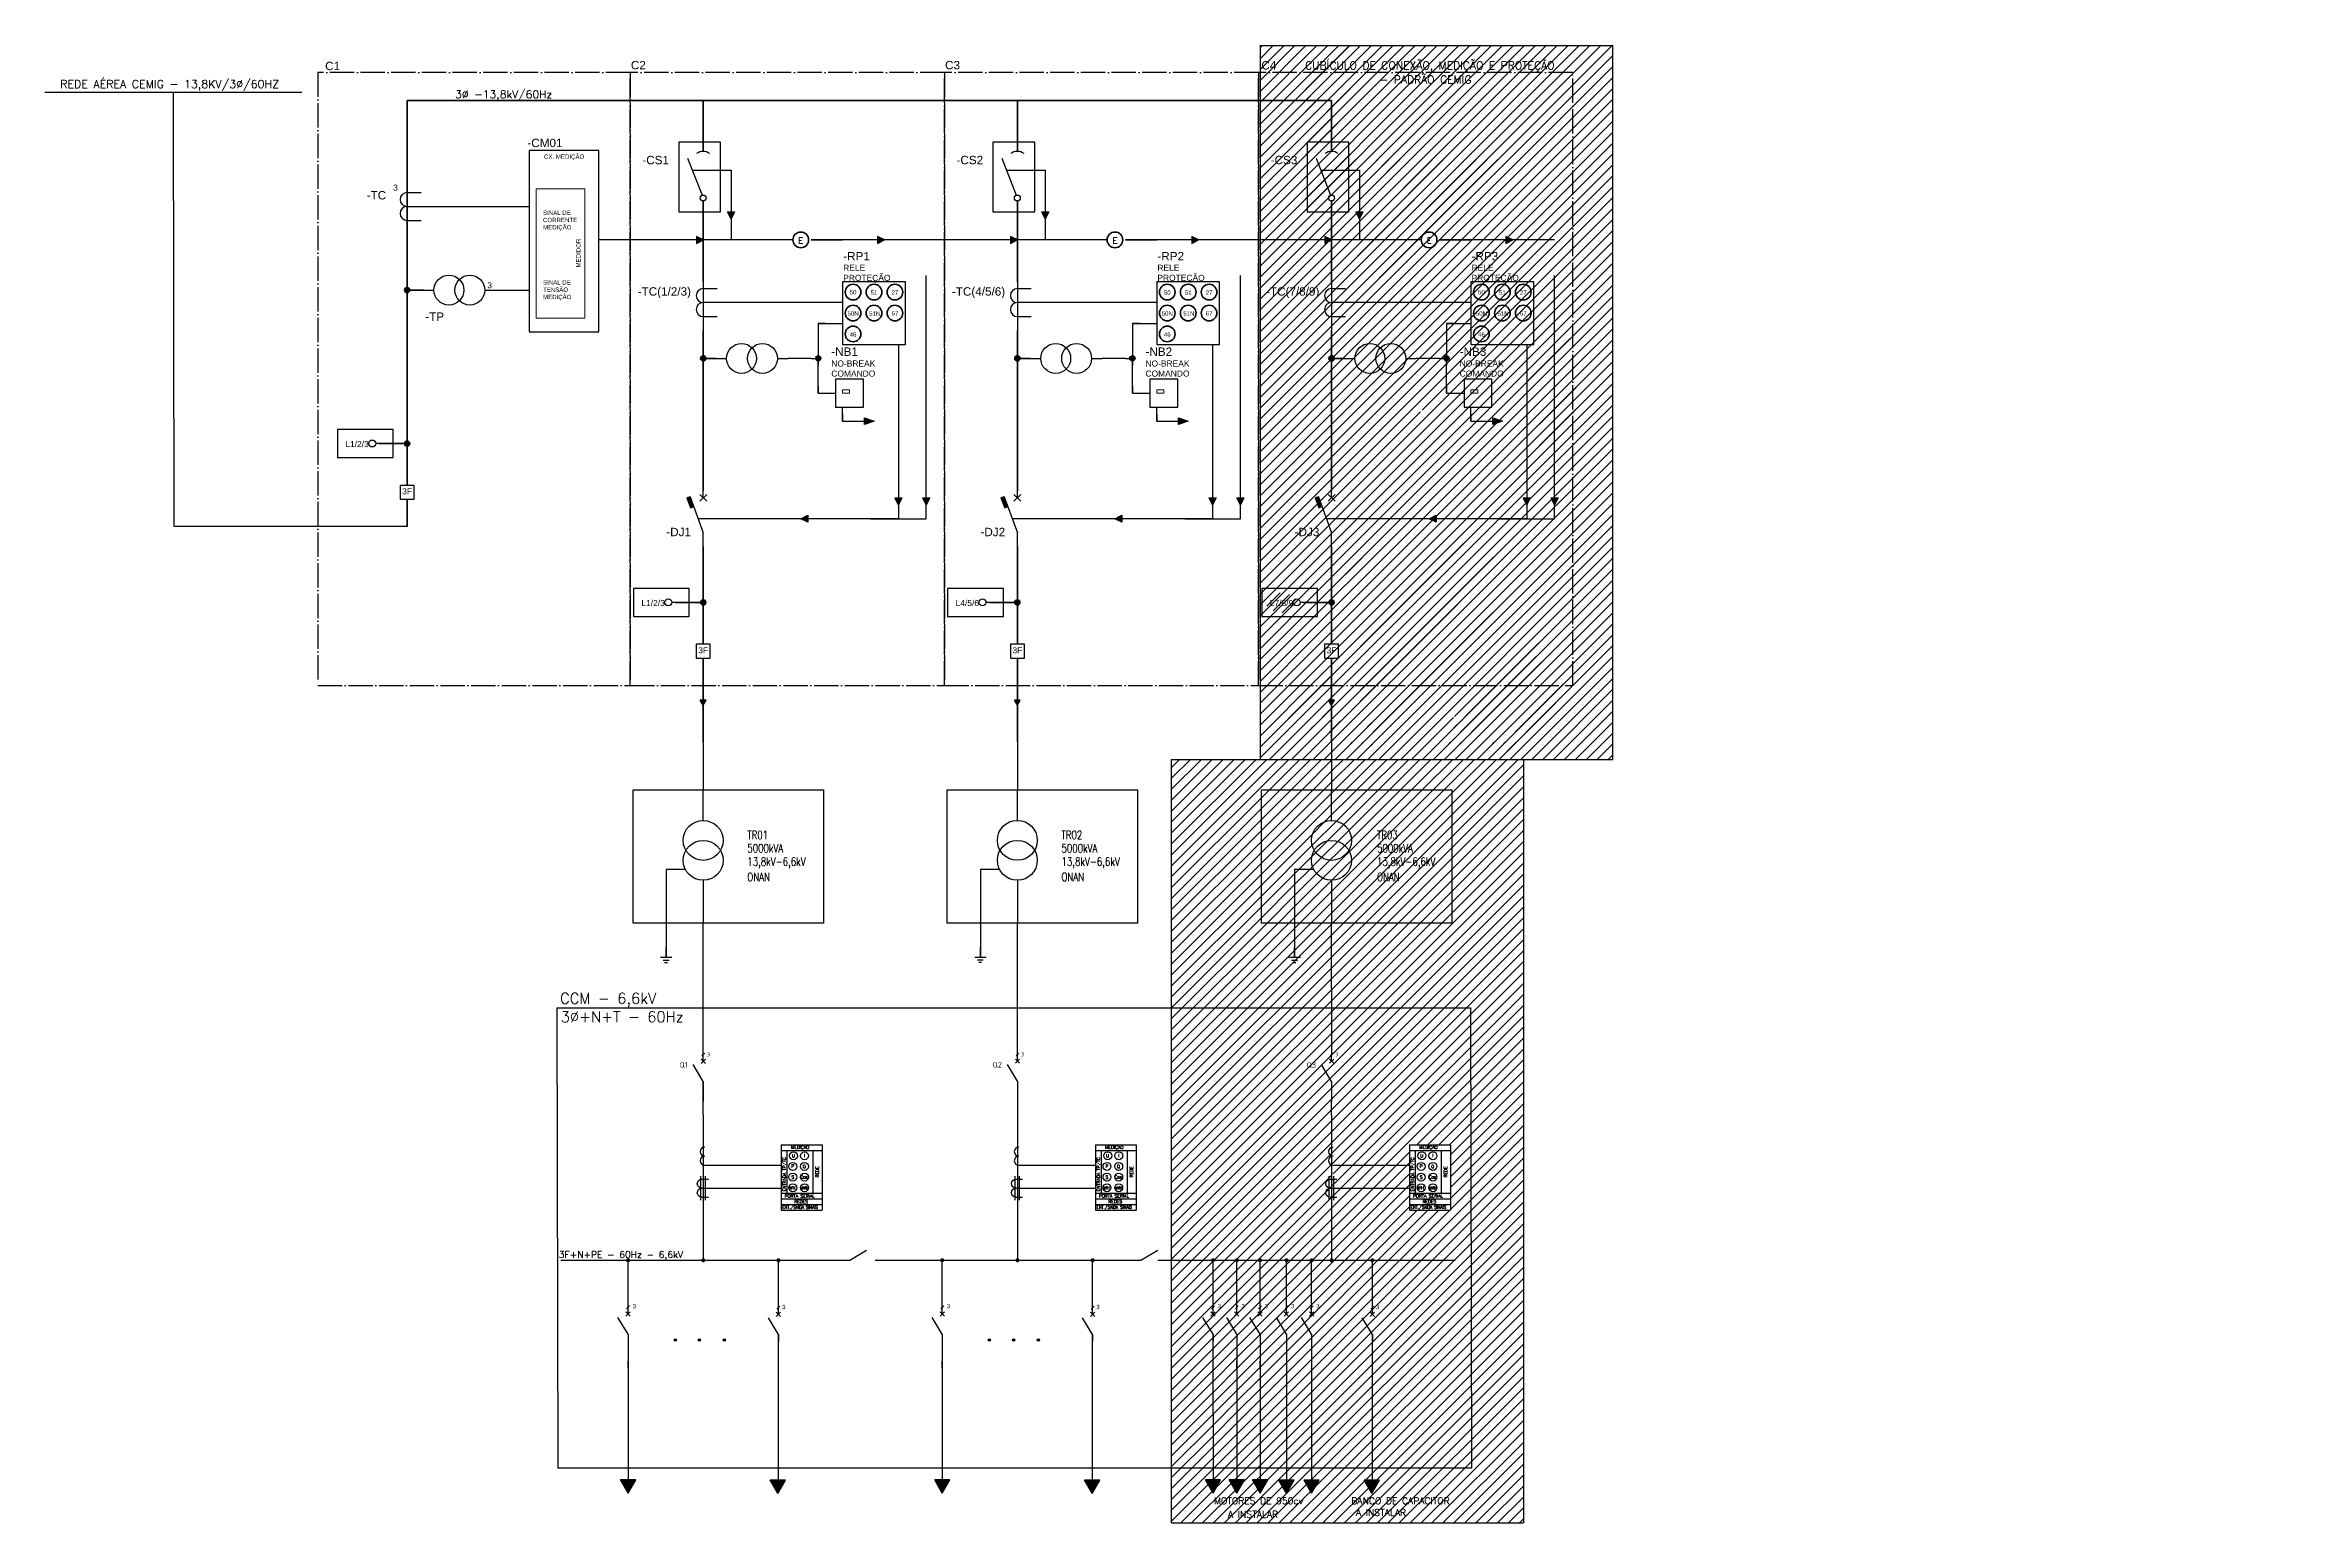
# Model space of a CAD drawing. Header units: metres. Extents: x 3327 to 4252, y 2427 to 3035.
import ezdxf
from ezdxf.enums import TextEntityAlignment as Align

# ---------------------------------------------------------------- set-up
doc = ezdxf.new("R2010")
doc.units = ezdxf.units.M
doc.header["$LTSCALE"] = 50
doc.header["$MEASUREMENT"] = 0
doc.header["$PDMODE"] = 1
doc.header["$PDSIZE"] = 10
for name, pattern in [('CONTINUA', [0.6, 0.2, 0.2, 0.2]), ('DASHDOTX2', [2, 1, -0.5, 0, -0.5]), ('EPL_DASH', [1, 0.5, -0.5]), ('EPL_DASHDOT', [1, 0.8, -0.1, 0, -0.1]), ('PHANTOM', [63.5, 31.75, -6.35, 6.35, -6.35, 6.35, -6.35])]:
    doc.linetypes.add(name, pattern=pattern)
doc.layers.get('0').update_dxf_attribs({"linetype": 'CONTINUOUS'})
for name, color, linetype in [('1', 1, 'CONTINUOUS'), ('2', 7, 'CONTINUOUS'), ('3', 1, 'CONTINUOUS'), ('5', 1, 'CONTINUOUS'), ('condutores', 1, 'CONTINUOUS'), ('E-SYM2', 7, 'CONTINUOUS'), ('EL_TEXTO', 2, 'CONTINUOUS'), ('EL_VIEWPORT', 6, 'CONTINUOUS'), ('LIMITE', 4, 'DASHDOTX2'), ('LINHA V', 3, 'CONTINUOUS'), ('NOTAS_GERAIS', 8, 'CONTINUOUS')]:
    doc.layers.add(name, color=color, linetype=linetype)
for name, color, linetype, lineweight in [('EPLAN100', 7, 'CONTINUOUS', 0), ('EPLAN108', 1, 'CONTINUOUS', 35), ('EPLAN300', 1, 'CONTINUOUS', 25), ('EPLAN301', 7, 'CONTINUOUS', 25), ('EPLAN305', 5, 'EPL_DASH', 25), ('EPLAN307', 134, 'EPL_DASHDOT', 25), ('EPLAN311', 1, 'CONTINUOUS', 25), ('EPLAN400', 7, 'CONTINUOUS', 35), ('EPLAN420', 7, 'CONTINUOUS', 35), ('EPLAN452', 73, 'CONTINUOUS', 35), ('EPLAN500', 3, 'CONTINUOUS', 35), ('EPLAN501', 3, 'CONTINUOUS', 35), ('EPLAN540', 1, 'CONTINUOUS', 50)]:
    doc.layers.add(name, color=color, linetype=linetype, lineweight=lineweight)
doc.styles.add('ARIAL', font='arial.ttf', dxfattribs={"height": 50})
doc.styles.add('R120', font='simplex.shx', dxfattribs={"height": 3})
doc.styles.add('ROMANS', font='romans.shx', dxfattribs={"width": 0.9})
doc.styles.add('Romans.shx', font='')
doc.styles.add('Romans.shx_I', font='')
doc.styles.add('SIMPLEX', font='isocp.shx')
doc.styles.get('Romans.shx').set_extended_font_data('Romans.shx')
doc.styles.get('Romans.shx_I').set_extended_font_data('Romans.shx', italic=True)
pattern_1 = [(45, (-453.4402, -68.3795), (-2.245064, 2.245064), [])]

# ---------------------------------------------------------------- blocks, each defined once
blk = doc.blocks.new('TRAFO_JANELA')
at = {"ltscale": 5}
for p, q in [((0, -4.47), (0, 4.47)), ((0.49, 3.36), (2.95, 3.36)), ((1.66, -4.47), (1.66, 4.47)), ((0.49, -0.01), (2.95, -0.01)), ((0.49, -3.39), (2.95, -3.39))]:
    blk.add_line(p, q, dxfattribs=at)
for centre in [(0.49, 1.68), (0.49, -1.7)]:
    blk.add_arc(centre, 1.69, 90, 270)
blk = doc.blocks.new('TRAFO_CORRENTE')
at = {"ltscale": 5}
blk.add_line((0.97, -3.37), (6.7, -3.37), dxfattribs=at)
for centre in [(0.97, 1.69), (0.97, -1.69)]:
    blk.add_arc(centre, 1.69, 90, 270)

msp = doc.modelspace()

# ---------------------------------------------------------------- hatches: boundary and pattern name
at = {"layer": 'condutores', "linetype": 'CONTINUA', "lineweight": 25}
h = msp.add_hatch(color=256, dxfattribs=at)
h.dxf.hatch_style = 1
h.paths.add_polyline_path([(3596.09, 2765.67), (3598.51, 2765.67), (3597.3, 2763.58)])
h = msp.add_hatch(color=256, dxfattribs=at)
h.dxf.hatch_style = 1
h.paths.add_polyline_path([(3725.22, 2765.67), (3727.63, 2765.67), (3726.43, 2763.58)])
h = msp.add_hatch(color=256, dxfattribs=at)
h.dxf.hatch_style = 1
h.paths.add_polyline_path([(3854.35, 2765.67), (3856.76, 2765.67), (3855.56, 2763.58)])
h = msp.add_hatch(color=256, dxfattribs=at)
h.dxf.hatch_style = 1
h.paths.add_polyline_path([(3563.31, 2445.14), (3569.57, 2445.14), (3566.44, 2439.72)])
h = msp.add_hatch(color=256, dxfattribs=at)
h.dxf.hatch_style = 1
h.paths.add_polyline_path([(3624.87, 2445.03), (3631.13, 2445.03), (3628, 2439.61)])
h = msp.add_hatch(color=256, dxfattribs=at)
h.dxf.hatch_style = 1
h.paths.add_polyline_path([(3692.44, 2445.16), (3698.7, 2445.16), (3695.57, 2439.73)])
h = msp.add_hatch(color=256, dxfattribs=at)
h.dxf.hatch_style = 1
h.paths.add_polyline_path([(3754, 2445.05), (3760.26, 2445.05), (3757.13, 2439.63)])
h = msp.add_hatch(color=256, dxfattribs=at)
h.dxf.hatch_style = 1
h.paths.add_polyline_path([(3803.71, 2445.14), (3809.97, 2445.14), (3806.84, 2439.72)])
h = msp.add_hatch(color=256, dxfattribs=at)
h.dxf.hatch_style = 1
h.paths.add_polyline_path([(3813.5, 2445.14), (3819.76, 2445.14), (3816.63, 2439.72)])
h = msp.add_hatch(color=256, dxfattribs=at)
h.dxf.hatch_style = 1
h.paths.add_polyline_path([(3823.05, 2445.14), (3829.31, 2445.14), (3826.18, 2439.72)])
h = msp.add_hatch(color=256, dxfattribs=at)
h.dxf.hatch_style = 1
h.paths.add_polyline_path([(3833.91, 2445.13), (3840.17, 2445.13), (3837.04, 2439.71)])
h = msp.add_hatch(color=256, dxfattribs=at)
h.dxf.hatch_style = 1
h.paths.add_polyline_path([(3844.24, 2445.13), (3850.5, 2445.13), (3847.37, 2439.71)])
h = msp.add_hatch(color=256, dxfattribs=at)
h.dxf.hatch_style = 1
h.paths.add_polyline_path([(3869.01, 2445.04), (3875.27, 2445.04), (3872.14, 2439.62)])
at = {"layer": 'EL_VIEWPORT', "ltscale": 3}
h = msp.add_hatch(dxfattribs=at)
h.set_pattern_fill('ANSI31', color=252)
h.set_pattern_definition([(45, (-213.2637, 293.1153), (-2.245064, 2.245064), [])])
h.paths.add_polyline_path([(3843.27, 2809.75, 1), (3826.88, 2809.75, 0.131652), (3827.98, 2805.65, -0.57735), (3842.17, 2805.65, 0.131652)], flags=17)
h.paths.add_polyline_path([(3843.27, 2809.75, 1), (3826.88, 2809.75, 1)])
h = msp.add_hatch(dxfattribs=at)
h.set_pattern_fill('ANSI31', color=252)
h.set_pattern_definition(pattern_1)
h.paths.add_polyline_path([(3934.45, 2741.3), (3855.56, 2741.3), (3855.56, 2728.81), (3905.08, 2728.81), (3905.08, 2674.01), (3826.71, 2674.01), (3826.71, 2728.81), (3855.54, 2728.81), (3855.54, 2728.84), (3855.55, 2741.3), (3789.79, 2741.3), (3789.79, 2427.47), (3934.45, 2427.47)])
h.paths.add_polyline_path([(3855.59, 2568.78), (3856.3, 2568.78), (3856.3, 2569.97), (3856.18, 2574.48), (3855.59, 2574.48)], flags=16)
h.paths.add_polyline_path([(3887.63, 2582.9), (3904.43, 2582.9), (3904.43, 2556.04), (3887.63, 2556.04)], flags=16)
h.paths.add_polyline_path([(3900.81, 2580.57), (3900.81, 2563.05), (3889.97, 2563.05), (3889.97, 2580.57)], flags=0)
h.paths.add_polyline_path([(3894.31, 2578.38, -1), (3891.05, 2578.38, -1)], flags=0)
h.paths.add_polyline_path([(3894.01, 2574, -1), (3890.74, 2574, -1)], flags=0)
h.paths.add_polyline_path([(3898.83, 2578.38, -1), (3895.56, 2578.38, -1)], flags=0)
h.paths.add_polyline_path([(3894.01, 2569.62, -1), (3890.74, 2569.62, -1)], flags=0)
h.paths.add_polyline_path([(3898.83, 2574, -1), (3895.56, 2574, -1)], flags=0)
h.paths.add_polyline_path([(3894.01, 2565.25, -1), (3890.74, 2565.25, -1)], flags=0)
h.paths.add_polyline_path([(3898.83, 2569.62, -1), (3895.56, 2569.62, -1)], flags=0)
h.paths.add_polyline_path([(3898.83, 2565.24, -1), (3895.56, 2565.24, -1)], flags=0)
h.paths.add_polyline_path([(3869.01, 2445.04), (3875.27, 2445.04), (3872.14, 2439.62)], flags=16)
h.paths.add_polyline_path([(3826.17, 2505.06), (3826.17, 2502.3), (3826.18, 2445.14), (3829.31, 2445.14), (3826.18, 2439.72), (3823.05, 2445.14), (3826.18, 2445.14), (3826.16, 2505.07)], flags=16)
h.paths.add_polyline_path([(3816.61, 2505.06), (3816.61, 2502.3), (3816.63, 2445.14), (3819.76, 2445.14), (3816.63, 2439.72), (3813.5, 2445.14), (3816.63, 2445.14), (3816.61, 2505.07)], flags=16)
h.paths.add_polyline_path([(3806.83, 2505.06), (3806.83, 2502.3), (3806.84, 2445.14), (3809.97, 2445.14), (3806.84, 2439.72), (3803.71, 2445.14), (3806.84, 2445.14), (3806.82, 2505.07)], flags=16)
h.paths.add_polyline_path([(3865.48, 2429.7), (3891.06, 2429.7), (3891.06, 2433.85), (3865.48, 2433.85)], flags=24)
h.paths.add_polyline_path([(3862.98, 2434.5), (3911.05, 2434.5), (3911.05, 2438.64), (3862.98, 2438.64)], flags=24)
h.paths.add_polyline_path([(3812.89, 2428.95), (3838.47, 2428.95), (3838.47, 2433.09), (3812.89, 2433.09)], flags=24)
h.paths.add_polyline_path([(3806.54, 2434.51), (3849.22, 2434.51), (3849.22, 2438.66), (3806.54, 2438.66)], flags=24)
h.paths.add_polyline_path([(3827.57, 2515.19), (3829.87, 2515.19), (3829.87, 2517.94), (3827.57, 2517.94)], flags=24)
h.paths.add_polyline_path([(3808.23, 2515.19), (3810.54, 2515.19), (3810.54, 2517.94), (3808.23, 2517.94)], flags=24)
h.paths.add_polyline_path([(3873.4, 2514.85), (3875.7, 2514.85), (3875.7, 2517.6), (3873.4, 2517.6)], flags=24)
h.paths.add_polyline_path([(3818.01, 2515.19), (3820.32, 2515.19), (3820.32, 2517.94), (3818.01, 2517.94)], flags=24)
h.paths.add_polyline_path([(3896.12, 2572.83), (3897.85, 2572.83), (3897.85, 2575.01), (3896.12, 2575.01)], flags=8)
h.paths.add_polyline_path([(3887.57, 2555.63), (3904.52, 2555.63), (3904.52, 2558.66), (3887.57, 2558.66)], flags=24)
h.paths.add_polyline_path([(3892.6, 2558.58), (3899.2, 2558.58), (3899.2, 2560.57), (3892.6, 2560.57)], flags=8)
h.paths.add_polyline_path([(3888.7, 2560.88), (3903.57, 2560.88), (3903.57, 2562.87), (3888.7, 2562.87)], flags=8)
h.paths.add_polyline_path([(3903.41, 2569.15), (3903.41, 2574.49), (3901.42, 2574.49), (3901.42, 2569.15)], flags=8)
h.paths.add_polyline_path([(3895.41, 2564.28), (3898.85, 2564.28), (3898.85, 2566.07), (3895.41, 2566.07)], flags=8)
h.paths.add_polyline_path([(3890.56, 2564.23), (3893.62, 2564.23), (3893.62, 2566.22), (3890.56, 2566.22)], flags=8)
h.paths.add_polyline_path([(3895.22, 2568.65), (3898.78, 2568.65), (3898.78, 2570.64), (3895.22, 2570.64)], flags=8)
h.paths.add_polyline_path([(3891.46, 2568.58), (3893, 2568.58), (3893, 2570.57), (3891.46, 2570.57)], flags=8)
h.paths.add_polyline_path([(3891.43, 2573.12), (3892.98, 2573.12), (3892.98, 2575.1), (3891.43, 2575.1)], flags=8)
h.paths.add_polyline_path([(3896.65, 2577.49), (3897.31, 2577.49), (3897.31, 2579.48), (3896.65, 2579.48)], flags=8)
h.paths.add_polyline_path([(3891.68, 2577.38), (3893.22, 2577.38), (3893.22, 2579.37), (3891.68, 2579.37)], flags=8)
h.paths.add_polyline_path([(3890.43, 2563.25), (3890.43, 2580.54), (3887.4, 2580.54), (3887.4, 2563.25)], flags=24)
h.paths.add_polyline_path([(3891.08, 2580.28), (3900.36, 2580.28), (3900.36, 2583.31), (3891.08, 2583.31)], flags=24)
h = msp.add_hatch(dxfattribs=at)
h.set_pattern_fill('ANSI31', color=252)
h.set_pattern_definition(pattern_1)
h.paths.add_polyline_path([(3905.08, 2728.81), (3855.54, 2728.81), (3855.54, 2716.18, -0.414214), (3863.74, 2707.99, -0.131652), (3862.64, 2703.89, -0.131652), (3863.74, 2699.79, -0.414214), (3855.54, 2691.6), (3855.54, 2674.04), (3855.54, 2674.01), (3905.08, 2674.01)])
h.paths.add_polyline_path([(3855.54, 2716.18), (3855.54, 2728.81), (3826.71, 2728.81), (3826.71, 2674.01), (3840.38, 2674.01), (3840.38, 2696.08), (3848.24, 2696.08, -0.118095), (3847.35, 2699.79, -0.131652), (3848.45, 2703.89, -0.131652), (3847.35, 2707.99, -0.414214)])
h = msp.add_hatch(dxfattribs=at)
h.set_pattern_fill('ANSI31', color=252)
h.set_pattern_definition(pattern_1)
h.paths.add_polyline_path([(3863.74, 2699.79, 0.131652), (3862.64, 2703.89, -0.57735), (3848.45, 2703.89, 0.131652), (3847.35, 2699.79, 1)])
h.paths.add_polyline_path([(3848.45, 2703.89, 0.57735), (3862.64, 2703.89, 0.57735)])
h.paths.add_polyline_path([(3847.35, 2707.99, 0.131652), (3848.45, 2703.89, -0.57735), (3862.64, 2703.89, 0.131652), (3863.74, 2707.99, 1)])
h = msp.add_hatch(dxfattribs=at)
h.set_pattern_fill('ANSI31', color=252)
h.set_pattern_definition(pattern_1)
h.paths.add_polyline_path([(3855.54, 2691.6, -0.282309), (3848.24, 2696.08), (3840.38, 2696.08), (3840.38, 2674.01), (3855.54, 2674.01)])
h = msp.add_hatch(color=1, dxfattribs=at)
h.dxf.hatch_style = 1
h.paths.add_polyline_path([(3585.31, 2502.71, 1), (3586.28, 2502.71, 1)])
h = msp.add_hatch(color=1, dxfattribs=at)
h.dxf.hatch_style = 1
h.paths.add_polyline_path([(3595.27, 2502.71, 1), (3596.23, 2502.71, 1)])
h = msp.add_hatch(color=1, dxfattribs=at)
h.dxf.hatch_style = 1
h.paths.add_polyline_path([(3605.44, 2502.71, 1), (3606.41, 2502.71, 1)])
h = msp.add_hatch(color=1, dxfattribs=at)
h.dxf.hatch_style = 1
h.paths.add_polyline_path([(3714.44, 2502.73, 1), (3715.41, 2502.73, 1)])
h = msp.add_hatch(color=1, dxfattribs=at)
h.dxf.hatch_style = 1
h.paths.add_polyline_path([(3724.39, 2502.73, 1), (3725.36, 2502.73, 1)])
h = msp.add_hatch(color=1, dxfattribs=at)
h.dxf.hatch_style = 1
h.paths.add_polyline_path([(3734.57, 2502.73, 1), (3735.54, 2502.73, 1)])
at = {"layer": 'EPLAN300', "linetype": 'Continuous', "lineweight": 25, "ltscale": 4}
for color, points in [(0, [(3608.76, 2963.39), (3607.32, 2966.26), (3610.19, 2966.26)]), (0, [(3737.88, 2963.39), (3736.45, 2966.26), (3739.32, 2966.26)]), (0, [(3867.01, 2963.39), (3865.58, 2966.26), (3868.45, 2966.26)]), (0, [(3597.38, 2954.8), (3594.52, 2956.23), (3594.52, 2953.36)]), (0, [(3671.8, 2954.8), (3668.93, 2956.23), (3668.93, 2953.36)]), (0, [(3726.51, 2954.8), (3723.64, 2956.23), (3723.64, 2953.36)]), (0, [(3800.93, 2954.8), (3798.06, 2956.23), (3798.06, 2953.36)]), (0, [(3855.64, 2954.8), (3852.77, 2956.23), (3852.77, 2953.36)]), (0, [(3930.06, 2954.8), (3927.19, 2956.23), (3927.19, 2953.36)]), (256, [(3592.08, 2844.72), (3593.42, 2845.23), (3591.9, 2849.25), (3590.56, 2848.74)]), (0, [(3677.53, 2845.9), (3676.1, 2848.77), (3678.96, 2848.77)]), (0, [(3688.99, 2845.9), (3687.56, 2848.77), (3690.43, 2848.77)]), (256, [(3721.21, 2844.72), (3722.55, 2845.23), (3721.03, 2849.25), (3719.69, 2848.74)]), (0, [(3806.66, 2845.9), (3805.23, 2848.77), (3808.09, 2848.77)]), (0, [(3818.12, 2845.9), (3816.69, 2848.77), (3819.55, 2848.77)]), (256, [(3850.34, 2844.72), (3851.68, 2845.23), (3850.16, 2849.25), (3848.82, 2848.74)]), (0, [(3935.79, 2845.9), (3934.35, 2848.77), (3937.22, 2848.77)]), (0, [(3947.25, 2845.9), (3945.82, 2848.77), (3948.68, 2848.77)]), (0, [(3637.41, 2840.17), (3640.28, 2841.6), (3640.28, 2838.74)]), (0, [(3766.54, 2840.17), (3769.41, 2841.6), (3769.41, 2838.74)]), (0, [(3895.67, 2840.17), (3898.53, 2841.6), (3898.53, 2838.74)])]:
    msp.add_hatch(color=color, dxfattribs=at).paths.add_polyline_path(points, flags=0)
at = {"layer": 'EPLAN311', "linetype": 'Continuous', "lineweight": 50, "ltscale": 4}
h = msp.add_hatch(color=1, dxfattribs=at)
edge = h.paths.add_edge_path()
edge.add_arc((3475.59, 2934.15), 1.07, 0, 360)
h = msp.add_hatch(color=1, dxfattribs=at)
edge = h.paths.add_edge_path()
edge.add_arc((3597.29, 2906.08), 1.07, 0, 360)
at = {"layer": 'EPLAN311', "linetype": 'Continuous', "lineweight": 25, "ltscale": 4}
h = msp.add_hatch(color=1, dxfattribs=at)
edge = h.paths.add_edge_path()
edge.add_arc((3644.58, 2906.08), 1.07, 0, 360)
at = {"layer": 'EPLAN311', "linetype": 'Continuous', "lineweight": 50, "ltscale": 4}
h = msp.add_hatch(color=1, dxfattribs=at)
edge = h.paths.add_edge_path()
edge.add_arc((3726.42, 2906.08), 1.07, 0, 360)
at = {"layer": 'EPLAN311', "linetype": 'Continuous', "lineweight": 25, "ltscale": 4}
h = msp.add_hatch(color=1, dxfattribs=at)
edge = h.paths.add_edge_path()
edge.add_arc((3773.7, 2906.08), 1.07, 0, 360)
at = {"layer": 'EPLAN311', "linetype": 'Continuous', "lineweight": 50, "ltscale": 4}
h = msp.add_hatch(color=1, dxfattribs=at)
edge = h.paths.add_edge_path()
edge.add_arc((3855.55, 2906.08), 1.07, 0, 360)
at = {"layer": 'EPLAN311', "linetype": 'Continuous', "lineweight": 25, "ltscale": 4}
h = msp.add_hatch(color=1, dxfattribs=at)
edge = h.paths.add_edge_path()
edge.add_arc((3902.83, 2906.08), 1.07, 0, 360)
for points in [[(3663.56, 2881.72), (3667.5, 2880.29), (3663.56, 2878.86)], [(3792.69, 2881.72), (3796.63, 2880.29), (3792.69, 2878.86)], [(3921.82, 2881.72), (3925.76, 2880.29), (3921.82, 2878.86)]]:
    msp.add_hatch(color=1, dxfattribs=at).paths.add_polyline_path(points, flags=0)
at = {"layer": 'EPLAN311', "linetype": 'Continuous', "lineweight": 50, "ltscale": 4}
h = msp.add_hatch(color=1, dxfattribs=at)
edge = h.paths.add_edge_path()
edge.add_arc((3475.59, 2871.1), 1.07, 0, 360)
h = msp.add_hatch(color=1, dxfattribs=at)
edge = h.paths.add_edge_path()
edge.add_arc((3597.29, 2805.78), 1.07, 0, 360)
h = msp.add_hatch(color=1, dxfattribs=at)
edge = h.paths.add_edge_path()
edge.add_arc((3726.42, 2805.78), 1.07, 0, 360)
h = msp.add_hatch(color=1, dxfattribs=at)
edge = h.paths.add_edge_path()
edge.add_arc((3855.55, 2805.78), 1.07, 0, 360)

# ---------------------------------------------------------------- linework, layer by layer
for p, q in [((3629.37, 2582.9), (3646.17, 2582.9)), ((3629.37, 2582.9), (3629.37, 2556.04)), ((3629.37, 2580.56), (3646.17, 2580.56)), ((3631.71, 2580.56), (3631.71, 2563.04)), ((3642.55, 2563.04), (3642.55, 2580.56)), ((3646.17, 2582.9), (3646.17, 2556.04)), ((3758.5, 2582.92), (3775.3, 2582.92)), ((3758.5, 2582.92), (3758.5, 2556.06)), ((3758.5, 2580.58), (3775.3, 2580.58)), ((3760.84, 2580.58), (3760.84, 2563.06)), ((3771.68, 2563.06), (3771.68, 2580.58)), ((3775.3, 2582.92), (3775.3, 2556.06)), ((3887.63, 2582.9), (3904.43, 2582.9)), ((3887.63, 2582.9), (3887.63, 2556.04)), ((3887.63, 2580.57), (3904.43, 2580.57)), ((3889.97, 2580.57), (3889.97, 2563.05)), ((3900.81, 2563.05), (3900.81, 2580.57)), ((3904.43, 2582.9), (3904.43, 2556.04)), ((3629.37, 2563.04), (3646.17, 2563.04)), ((3631.71, 2563.04), (3646.17, 2563.04)), ((3758.5, 2563.06), (3775.3, 2563.06)), ((3760.84, 2563.06), (3775.3, 2563.06)), ((3887.63, 2563.05), (3904.43, 2563.05)), ((3889.97, 2563.05), (3904.43, 2563.05)), ((3629.37, 2560.71), (3646.17, 2560.71)), ((3629.37, 2558.37), (3646.17, 2558.37)), ((3629.37, 2556.04), (3646.17, 2556.04)), ((3758.5, 2560.73), (3775.3, 2560.73)), ((3758.5, 2558.39), (3775.3, 2558.39)), ((3758.5, 2556.06), (3775.3, 2556.06)), ((3887.63, 2560.71), (3904.43, 2560.71)), ((3887.63, 2558.38), (3904.43, 2558.38)), ((3887.63, 2556.04), (3904.43, 2556.04))]:
    msp.add_line(p, q)
at = {"color": 3, "linetype": 'Continuous'}
for centre in [(3597.29, 2707.98), (3726.41, 2708), (3855.54, 2707.99), (3597.29, 2699.79), (3726.41, 2699.81), (3855.54, 2699.79)]:
    msp.add_circle(centre, 8.2, dxfattribs=at)
for centre in [(3634.12, 2574), (3634.12, 2569.62), (3634.42, 2578.38), (3638.94, 2578.37), (3638.94, 2573.99), (3638.94, 2569.61), (3763.25, 2574.02), (3763.25, 2569.64), (3763.55, 2578.4), (3768.07, 2578.39), (3768.07, 2574.01), (3768.07, 2569.63), (3892.38, 2574), (3892.38, 2569.62), (3892.68, 2578.38), (3897.2, 2578.38), (3897.2, 2574), (3897.2, 2569.62), (3634.12, 2565.24), (3638.94, 2565.23), (3763.25, 2565.26), (3768.07, 2565.25), (3892.38, 2565.25), (3897.2, 2565.24)]:
    msp.add_circle(centre, 1.63)
at = {"layer": '1'}
for p, q in [((3596.76, 2619.43), (3597.93, 2620.6)), ((3725.89, 2619.44), (3727.06, 2620.62)), ((3855.02, 2619.43), (3856.19, 2620.6)), ((3565.84, 2515.52), (3567.01, 2516.69)), ((3627.63, 2515.35), (3628.8, 2516.52)), ((3694.97, 2515.54), (3696.14, 2516.71)), ((3756.76, 2515.37), (3757.93, 2516.54)), ((3806.24, 2515.52), (3807.41, 2516.69)), ((3816.03, 2515.52), (3817.2, 2516.69)), ((3825.58, 2515.52), (3826.75, 2516.69)), ((3836.44, 2515.51), (3837.61, 2516.68)), ((3846.77, 2515.51), (3847.94, 2516.68)), ((3871.76, 2515.35), (3872.94, 2516.52))]:
    msp.add_line(p, q, dxfattribs=at)
at = {"layer": '2', "ltscale": 0.1, "const_width": 0.829}
for points in [[(3566.01, 2535.44, 1), (3566.84, 2535.44, 1)], [(3596.91, 2535.43, 1), (3597.74, 2535.43, 1)], [(3627.8, 2535.43, 1), (3628.63, 2535.43, 1)], [(3695.14, 2535.46, 1), (3695.97, 2535.46, 1)], [(3726.04, 2535.44, 1), (3726.87, 2535.44, 1)], [(3756.93, 2535.44, 1), (3757.76, 2535.44, 1)], [(3806.41, 2535.44, 1), (3807.24, 2535.44, 1)], [(3816.2, 2535.44, 1), (3817.03, 2535.44, 1)], [(3825.75, 2535.44, 1), (3826.58, 2535.44, 1)], [(3836.61, 2535.43, 1), (3837.44, 2535.43, 1)], [(3846.94, 2535.43, 1), (3847.77, 2535.43, 1)], [(3855.17, 2535.43, 1), (3855.99, 2535.43, 1)], [(3871.94, 2535.43, 1), (3872.76, 2535.43, 1)]]:
    msp.add_lwpolyline(points, format="xyb", close=True, dxfattribs=at)
at = {"layer": '3', "color": 1}
for p, q in [((3598.22, 2618.13), (3596.47, 2616.37)), ((3596.47, 2618.13), (3598.22, 2616.37)), ((3727.35, 2618.15), (3725.59, 2616.39)), ((3725.59, 2618.15), (3727.35, 2616.39)), ((3856.48, 2618.13), (3854.72, 2616.38)), ((3854.72, 2618.13), (3856.48, 2616.38)), ((3567.31, 2514.22), (3565.55, 2512.46)), ((3565.55, 2514.22), (3567.31, 2512.46)), ((3629.09, 2514.05), (3627.34, 2512.29)), ((3627.34, 2514.05), (3629.09, 2512.29)), ((3696.44, 2514.24), (3694.68, 2512.48)), ((3694.68, 2514.24), (3696.44, 2512.48)), ((3758.22, 2514.07), (3756.47, 2512.31)), ((3756.47, 2514.07), (3758.22, 2512.31)), ((3807.7, 2514.22), (3805.95, 2512.47)), ((3805.95, 2514.22), (3807.7, 2512.47)), ((3817.49, 2514.22), (3815.73, 2512.47)), ((3815.73, 2514.22), (3817.49, 2512.47)), ((3827.04, 2514.22), (3825.29, 2512.47)), ((3825.29, 2514.22), (3827.04, 2512.47)), ((3837.9, 2514.21), (3836.14, 2512.46)), ((3836.14, 2514.21), (3837.9, 2512.46)), ((3848.23, 2514.21), (3846.47, 2512.46)), ((3846.47, 2514.21), (3848.23, 2512.46)), ((3873.23, 2514.06), (3871.47, 2512.3)), ((3871.47, 2514.06), (3873.23, 2512.3))]:
    msp.add_line(p, q, dxfattribs=at)
at = {"layer": '3', "ltscale": 0.1}
for p, q in [((3566.43, 2516.1), (3566.43, 2535.44)), ((3628.22, 2516.09), (3628.22, 2535.43)), ((3695.56, 2516.12), (3695.56, 2535.46)), ((3757.34, 2516.11), (3757.34, 2535.44)), ((3806.83, 2516.11), (3806.83, 2535.44)), ((3816.61, 2516.11), (3816.61, 2535.44)), ((3826.17, 2516.11), (3826.17, 2535.44)), ((3837.02, 2516.1), (3837.02, 2535.43)), ((3847.35, 2516.1), (3847.35, 2535.43)), ((3872.35, 2516.1), (3872.35, 2535.43)), ((3628.22, 2439.98), (3628.22, 2504.89)), ((3628.22, 2467.49), (3628.22, 2504.89)), ((3757.34, 2440), (3757.34, 2504.9)), ((3757.34, 2467.51), (3757.34, 2504.9)), ((3872.35, 2439.99), (3872.35, 2504.89)), ((3872.35, 2467.5), (3872.35, 2504.89))]:
    msp.add_line(p, q, dxfattribs=at)
at = {"layer": '3'}
for p, q in [((3566.42, 2505.06), (3566.45, 2439.73)), ((3695.55, 2505.08), (3695.58, 2439.74)), ((3806.82, 2505.07), (3806.85, 2439.73)), ((3816.61, 2505.07), (3816.63, 2439.73)), ((3826.16, 2505.07), (3826.19, 2439.73)), ((3837.02, 2505.06), (3837.04, 2439.72)), ((3847.35, 2505.06), (3847.37, 2439.72))]:
    msp.add_line(p, q, dxfattribs=at)
at = {"layer": '5'}
for p, q in [((3597.34, 2617.25), (3597.34, 2620.01)), ((3726.47, 2617.27), (3726.47, 2620.03)), ((3855.6, 2617.25), (3855.6, 2620.02)), ((3597.34, 2595.15), (3597.34, 2608.96)), ((3855.6, 2595.16), (3855.6, 2600.68)), ((3566.43, 2513.34), (3566.43, 2516.1)), ((3628.22, 2513.17), (3628.22, 2515.93)), ((3695.56, 2513.36), (3695.56, 2516.12)), ((3757.34, 2513.19), (3757.34, 2515.95)), ((3806.83, 2513.35), (3806.83, 2516.11)), ((3816.61, 2513.35), (3816.61, 2516.11)), ((3826.17, 2513.35), (3826.17, 2516.11)), ((3837.02, 2513.33), (3837.02, 2516.1)), ((3847.35, 2513.33), (3847.35, 2516.1)), ((3872.35, 2513.18), (3872.35, 2515.94)), ((3566.43, 2491.25), (3566.43, 2494.01)), ((3695.56, 2491.26), (3695.56, 2494.03)), ((3806.83, 2491.25), (3806.83, 2494.01)), ((3816.61, 2491.25), (3816.61, 2494.01)), ((3826.17, 2491.25), (3826.17, 2494.01))]:
    msp.add_line(p, q, dxfattribs=at)
at = {"layer": '5', "color": 1}
for p, q in [((3597.34, 2608.96), (3593.2, 2615.86)), ((3597.34, 2608.96), (3597.34, 2606.2)), ((3726.47, 2608.98), (3722.33, 2615.88)), ((3726.47, 2608.98), (3726.47, 2606.22)), ((3855.6, 2608.97), (3851.46, 2615.87)), ((3855.6, 2608.97), (3855.6, 2606.21)), ((3657.53, 2535.43), (3664.43, 2539.57)), ((3777.21, 2535.44), (3784.1, 2539.59)), ((3566.43, 2505.06), (3562.28, 2511.95)), ((3628.22, 2504.89), (3624.07, 2511.78)), ((3695.56, 2505.07), (3691.41, 2511.97)), ((3757.34, 2504.9), (3753.2, 2511.8)), ((3806.83, 2505.06), (3802.68, 2511.96)), ((3816.61, 2505.06), (3812.47, 2511.96)), ((3826.17, 2505.06), (3822.02, 2511.96)), ((3837.02, 2505.05), (3832.88, 2511.95)), ((3847.35, 2505.05), (3843.21, 2511.95)), ((3872.35, 2504.89), (3868.2, 2511.79)), ((3566.43, 2505.06), (3566.43, 2502.29)), ((3628.22, 2504.89), (3628.22, 2502.12)), ((3695.56, 2505.07), (3695.56, 2502.31)), ((3757.34, 2504.9), (3757.34, 2502.14)), ((3806.83, 2505.06), (3806.83, 2502.3)), ((3816.61, 2505.06), (3816.61, 2502.3)), ((3826.17, 2505.06), (3826.17, 2502.3)), ((3837.02, 2505.05), (3837.02, 2502.29)), ((3847.35, 2505.05), (3847.35, 2502.29)), ((3872.35, 2504.89), (3872.35, 2502.13))]:
    msp.add_line(p, q, dxfattribs=at)
at = {"layer": 'condutores', "linetype": 'CONTINUA', "lineweight": 25}
for p, q in [((3597.3, 2763.58), (3596.09, 2765.67)), ((3598.51, 2765.67), (3596.09, 2765.67)), ((3597.3, 2763.58), (3598.51, 2765.67)), ((3726.43, 2763.58), (3725.22, 2765.67)), ((3727.63, 2765.67), (3725.22, 2765.67)), ((3726.43, 2763.58), (3727.63, 2765.67)), ((3855.56, 2763.58), (3854.35, 2765.67)), ((3856.76, 2765.67), (3854.35, 2765.67)), ((3855.56, 2763.58), (3856.76, 2765.67)), ((3566.44, 2439.72), (3563.31, 2445.14)), ((3569.57, 2445.14), (3563.31, 2445.14)), ((3566.44, 2439.72), (3569.57, 2445.14)), ((3628, 2439.61, 93.91), (3624.87, 2445.03, 93.91)), ((3631.13, 2445.03, 93.91), (3624.87, 2445.03, 93.91)), ((3628, 2439.61, 93.91), (3631.13, 2445.03, 93.91)), ((3695.57, 2439.73), (3692.44, 2445.16)), ((3698.7, 2445.16), (3692.44, 2445.16)), ((3695.57, 2439.73), (3698.7, 2445.16)), ((3757.13, 2439.63, 93.91), (3754, 2445.05, 93.91)), ((3760.26, 2445.05, 93.91), (3754, 2445.05, 93.91)), ((3757.13, 2439.63, 93.91), (3760.26, 2445.05, 93.91)), ((3806.84, 2439.72), (3803.71, 2445.14)), ((3809.97, 2445.14), (3803.71, 2445.14)), ((3806.84, 2439.72), (3809.97, 2445.14)), ((3816.63, 2439.72), (3813.5, 2445.14)), ((3819.76, 2445.14), (3813.5, 2445.14)), ((3816.63, 2439.72), (3819.76, 2445.14)), ((3826.18, 2439.72), (3823.05, 2445.14)), ((3829.31, 2445.14), (3823.05, 2445.14)), ((3826.18, 2439.72), (3829.31, 2445.14)), ((3837.04, 2439.71), (3833.91, 2445.13)), ((3840.17, 2445.13), (3833.91, 2445.13)), ((3837.04, 2439.71), (3840.17, 2445.13)), ((3847.37, 2439.71), (3844.24, 2445.13)), ((3850.5, 2445.13), (3844.24, 2445.13)), ((3847.37, 2439.71), (3850.5, 2445.13)), ((3872.14, 2439.62, 93.91), (3869.01, 2445.04, 93.91)), ((3875.27, 2445.04, 93.91), (3869.01, 2445.04, 93.91)), ((3872.14, 2439.62, 93.91), (3875.27, 2445.04, 93.91))]:
    msp.add_line(p, q, dxfattribs=at)
at = {"layer": 'condutores', "linetype": 'Continuous', "lineweight": 25}
for p, q in [((3597.3, 2748.47), (3597.3, 2728.81)), ((3726.43, 2748.49), (3726.43, 2728.82)), ((3855.56, 2748.47), (3855.56, 2728.81)), ((3598.05, 2565.04), (3629.14, 2565.04)), ((3727.17, 2565.06), (3758.27, 2565.06)), ((3856.3, 2565.05), (3887.4, 2565.05))]:
    msp.add_line(p, q, dxfattribs=at)
for points in [[(3597.91, 2574.48), (3629.37, 2574.48)], [(3727.04, 2574.49), (3758.5, 2574.49)], [(3856.17, 2574.48), (3887.63, 2574.48)]]:
    msp.add_lwpolyline(points, dxfattribs=at)
at = {"layer": 'condutores', "linetype": 'CONTINUA', "lineweight": 25}
for p in [(4243.25, 2683.34), (4251.53, 2685.02), (4014.38, 2636.03), (4006.09, 2634.35), (4090.8, 2626.84), (4099.08, 2628.51), (3634.27, 2573.99), (3642.55, 2575.67), (3763.39, 2574.01), (3771.68, 2575.69), (3892.52, 2574), (3900.81, 2575.68), (4004.47, 2543.29), (4012.76, 2544.97), (4003.64, 2493.54), (4011.93, 2495.22)]:
    msp.add_point(p, dxfattribs=at)
at = {"layer": 'E-SYM2'}
for points in [[(3589.98, 2696.07), (3582.13, 2696.07), (3582.13, 2663.93)], [(3719.11, 2696.09), (3711.26, 2696.09), (3711.26, 2663.95)], [(3848.24, 2696.08), (3840.38, 2696.08), (3840.38, 2663.93)], [(3584.47, 2659.86), (3579.78, 2659.86)], [(3583.3, 2658.69), (3580.89, 2658.69)], [(3582.61, 2657.73), (3581.44, 2657.73)], [(3713.6, 2659.88), (3708.91, 2659.88)], [(3712.43, 2658.71), (3710.01, 2658.71)], [(3711.74, 2657.75), (3710.57, 2657.75)], [(3842.73, 2659.87), (3838.04, 2659.87)], [(3841.56, 2658.7), (3839.14, 2658.7)], [(3840.87, 2657.73), (3839.69, 2657.73)]]:
    msp.add_lwpolyline(points, dxfattribs=at)
for points in [[(3582.13, 2663.93), (3582.13, 2663.93), (3582.13, 2659.86), (3582.13, 2659.86)], [(3711.26, 2663.95), (3711.26, 2663.95), (3711.26, 2659.88), (3711.26, 2659.88)], [(3840.38, 2663.93), (3840.38, 2663.93), (3840.38, 2659.87), (3840.38, 2659.87)]]:
    msp.add_lwpolyline(points, close=True, dxfattribs=at)
at = {"layer": 'EL_VIEWPORT', "color": 252, "linetype": 'Continuous', "ltscale": 3}
for p, q in [((3826.32, 2997.96), (3863.24, 3034.87)), ((3826.32, 2890.2), (3970.98, 3034.86)), ((3826.32, 3033.88), (3827.06, 3034.62)), ((3826.32, 3029.39), (3831.55, 3034.62)), ((3826.32, 3024.9), (3836.04, 3034.62)), ((3826.32, 3020.41), (3840.53, 3034.62)), ((3826.32, 3015.92), (3845.02, 3034.62)), ((3826.32, 3011.43), (3849.51, 3034.62)), ((3826.32, 3006.94), (3854, 3034.62)), ((3826.32, 3002.45), (3858.49, 3034.62)), ((3826.32, 3002.45), (3858.49, 3034.62)), ((3826.32, 2997.96), (3862.98, 3034.62)), ((3826.32, 2993.47), (3867.47, 3034.62)), ((3826.32, 2988.98), (3871.96, 3034.62)), ((3826.32, 2984.49), (3876.45, 3034.62)), ((3826.32, 2980), (3880.94, 3034.62)), ((3826.32, 2975.51), (3885.43, 3034.62)), ((3826.32, 2971.02), (3889.92, 3034.62)), ((3826.32, 2966.53), (3894.41, 3034.62)), ((3826.32, 2962.04), (3898.9, 3034.62)), ((3826.32, 2957.55), (3903.39, 3034.62)), ((3826.32, 2953.06), (3907.88, 3034.62)), ((3826.32, 2948.57), (3912.37, 3034.62)), ((3826.32, 2944.08), (3916.86, 3034.62)), ((3826.32, 2939.59), (3921.35, 3034.62)), ((3826.32, 2935.1), (3925.84, 3034.62)), ((3826.32, 2930.61), (3930.33, 3034.62)), ((3826.32, 2926.12), (3934.82, 3034.62)), ((3826.32, 2921.63), (3939.31, 3034.62)), ((3826.32, 2917.14), (3943.8, 3034.62)), ((3826.32, 2912.65), (3948.29, 3034.62)), ((3826.32, 2908.16), (3952.78, 3034.62)), ((3826.32, 2903.67), (3957.27, 3034.62)), ((3826.32, 2899.18), (3961.76, 3034.62)), ((3826.32, 2894.69), (3966.25, 3034.62)), ((3826.32, 2993.47), (3863.24, 3030.38)), ((3826.32, 2885.71), (3970.98, 3030.37)), ((3826.32, 2988.98), (3863.24, 3025.89)), ((3826.32, 2881.22), (3970.98, 3025.88)), ((3826.32, 2984.49), (3863.24, 3021.4)), ((3826.32, 2876.73), (3970.98, 3021.39)), ((3826.32, 2980), (3863.24, 3016.91)), ((3826.32, 2872.24), (3970.98, 3016.9)), ((3826.32, 2975.51), (3863.24, 3012.42)), ((3826.32, 2867.75), (3970.98, 3012.41)), ((3826.32, 2971.02), (3863.24, 3007.93)), ((3826.32, 2863.26), (3970.98, 3007.92)), ((3826.32, 2966.53), (3863.24, 3003.44)), ((3826.32, 2858.77), (3970.98, 3003.43)), ((3826.32, 2962.04), (3863.24, 2998.95)), ((3826.32, 2854.28), (3970.98, 2998.94)), ((3826.32, 2957.55), (3863.24, 2994.46)), ((3826.32, 2849.79), (3970.98, 2994.45)), ((3826.32, 2953.06), (3863.24, 2989.97)), ((3826.32, 2845.3), (3970.98, 2989.96)), ((3826.32, 2948.57), (3865.59, 2987.84)), ((3826.32, 2944.08), (3870.08, 2987.84)), ((3826.32, 2939.59), (3874.57, 2987.84)), ((3826.32, 2935.1), (3879.06, 2987.84)), ((3826.32, 2930.61), (3883.55, 2987.84)), ((3826.32, 2926.12), (3888.04, 2987.84)), ((3826.32, 2921.63), (3892.53, 2987.84)), ((3826.32, 2917.14), (3897.02, 2987.84)), ((3826.32, 2912.65), (3901.51, 2987.84)), ((3826.32, 2908.16), (3906, 2987.84)), ((3826.32, 2903.67), (3910.49, 2987.84)), ((3826.32, 2899.18), (3914.98, 2987.84)), ((3826.32, 2894.69), (3919.47, 2987.84)), ((3826.32, 2890.2), (3923.96, 2987.84)), ((3826.32, 2885.71), (3928.45, 2987.84)), ((3826.32, 2881.22), (3932.94, 2987.84)), ((3826.32, 2876.73), (3937.43, 2987.84)), ((3826.32, 2840.81), (3970.98, 2985.47)), ((3826.32, 2836.32), (3970.98, 2980.98)), ((3826.32, 2831.83), (3970.98, 2976.49)), ((3826.32, 2827.33), (3970.98, 2972)), ((3826.32, 2822.84), (3970.98, 2967.51)), ((3892.81, 2884.84), (3970.98, 2963.02)), ((3826.32, 2813.86), (3970.98, 2958.53)), ((3826.32, 2809.37), (3970.98, 2954.04)), ((3826.32, 2804.88), (3970.98, 2949.55)), ((3826.32, 2800.39), (3970.98, 2945.06)), ((3852.66, 2831.23), (3970.98, 2949.55)), ((3826.32, 2791.41), (3970.98, 2936.07)), ((3848.96, 2818.54), (3970.98, 2940.56)), ((3848.96, 2809.56), (3970.98, 2931.58)), ((3864.93, 2830.02), (3970.98, 2936.07)), ((3927.15, 2896.73), (3970.98, 2940.56)), ((3932.05, 2897.14), (3970.98, 2936.07)), ((3936.54, 2897.14), (3970.98, 2931.58)), ((3826.32, 2782.43), (3970.98, 2927.09)), ((3861.22, 2812.84), (3970.98, 2922.6)), ((3940.62, 2896.73), (3970.98, 2927.09)), ((3940.96, 2892.58), (3970.98, 2922.6)), ((3861.22, 2808.35), (3970.98, 2918.11)), ((3873.59, 2816.23), (3970.98, 2913.62)), ((3940.96, 2888.09), (3970.98, 2918.11)), ((3940.96, 2883.6), (3970.98, 2913.62)), ((3873.59, 2811.74), (3970.98, 2909.13)), ((3873.59, 2807.25), (3970.98, 2904.64)), ((3940.96, 2879.11), (3970.98, 2909.13)), ((3940.96, 2874.62), (3970.98, 2904.64)), ((3873.6, 2802.77), (3970.98, 2900.15)), ((3873.6, 2798.28), (3970.98, 2895.66)), ((3941.05, 2870.22), (3970.98, 2900.15)), ((3826.32, 2746.51), (3970.98, 2891.17)), ((3873.6, 2789.3), (3970.98, 2886.68)), ((3826.32, 2818.35), (3892.12, 2884.15)), ((3830.09, 2741.3), (3970.98, 2882.19)), ((3834.58, 2741.3), (3970.98, 2877.7)), ((3873.6, 2784.81), (3970.98, 2882.19)), ((3873.6, 2780.32), (3970.98, 2877.7)), ((3839.07, 2741.3), (3970.98, 2873.21)), ((3843.56, 2741.3), (3970.98, 2868.72)), ((3873.6, 2775.83), (3970.98, 2873.21)), ((3873.61, 2771.34), (3970.98, 2868.72)), ((3848.05, 2741.3), (3970.98, 2864.23)), ((3852.54, 2741.3), (3970.98, 2859.74)), ((3873.61, 2766.86), (3970.98, 2864.23)), ((3873.61, 2762.37), (3970.98, 2859.74)), ((3857.03, 2741.3), (3970.98, 2855.25)), ((3861.52, 2741.3), (3970.98, 2850.76)), ((3872.71, 2752.48), (3970.98, 2850.76)), ((3874.7, 2758.97), (3970.98, 2855.25)), ((3866.01, 2741.3), (3970.98, 2846.27)), ((3870.5, 2741.3), (3970.98, 2841.78)), ((3877.2, 2752.48), (3970.98, 2846.27)), ((3881.69, 2752.48), (3970.98, 2841.78)), ((3861.22, 2817.33), (3874.99, 2831.1)), ((3873.6, 2793.79), (3909.93, 2830.12)), ((3874.99, 2741.3), (3970.98, 2837.29)), ((3879.48, 2741.3), (3970.98, 2832.8)), ((3885.75, 2752.06), (3970.98, 2837.29)), ((3883.97, 2741.3), (3970.98, 2828.31)), ((3906.03, 2758.87), (3970.98, 2823.82)), ((3826.32, 2795.9), (3848.95, 2818.53)), ((3826.32, 2791.41), (3848.95, 2814.04)), ((3848.96, 2805.07), (3861.21, 2817.32)), ((3848.96, 2800.58), (3861.21, 2812.83)), ((3861.22, 2803.86), (3873.59, 2816.23)), ((3861.22, 2799.37), (3873.59, 2811.74)), ((3892.95, 2741.3), (3970.98, 2819.33)), ((3897.44, 2741.3), (3970.98, 2814.84)), ((3908.61, 2752.47), (3970.98, 2814.84)), ((3910.52, 2758.87), (3970.98, 2819.33)), ((3826.32, 2786.92), (3848.95, 2809.55)), ((3826.32, 2782.43), (3848.96, 2805.07)), ((3848.96, 2796.09), (3861.22, 2808.35)), ((3848.96, 2791.6), (3861.22, 2803.86)), ((3861.22, 2794.88), (3873.59, 2807.25)), ((3861.23, 2790.39), (3873.59, 2802.76)), ((3901.93, 2741.3), (3970.98, 2810.35)), ((3906.42, 2741.3), (3970.98, 2805.86)), ((3913.1, 2752.47), (3970.98, 2810.35)), ((3917.59, 2752.47), (3970.98, 2805.86)), ((3826.32, 2777.94), (3848.96, 2800.58)), ((3826.32, 2773.45), (3848.96, 2796.09)), ((3848.97, 2787.12), (3861.22, 2799.37)), ((3848.97, 2782.63), (3861.22, 2794.88)), ((3861.23, 2785.91), (3873.59, 2798.27)), ((3861.23, 2781.42), (3873.6, 2793.79)), ((3910.91, 2741.3), (3970.98, 2801.37)), ((3915.4, 2741.3), (3970.98, 2796.88)), ((3922.08, 2752.47), (3970.98, 2801.37)), ((3926.57, 2752.47), (3970.98, 2796.88)), ((3826.32, 2768.96), (3848.96, 2791.6)), ((3826.32, 2764.47), (3848.96, 2787.11)), ((3848.97, 2778.14), (3861.22, 2790.39)), ((3848.97, 2773.65), (3861.22, 2785.9)), ((3861.23, 2776.93), (3873.6, 2789.3)), ((3861.23, 2772.44), (3873.6, 2784.81)), ((3919.89, 2741.3), (3970.98, 2792.39)), ((3924.38, 2741.3), (3970.98, 2787.9)), ((3931.06, 2752.47), (3970.98, 2792.39)), ((3935.55, 2752.47), (3970.98, 2787.9)), ((3826.32, 2759.98), (3848.96, 2782.62)), ((3826.32, 2755.49), (3848.97, 2778.14)), ((3848.97, 2769.16), (3861.23, 2781.42)), ((3848.97, 2764.67), (3861.23, 2776.93)), ((3861.23, 2767.95), (3873.6, 2780.32)), ((3861.23, 2763.46), (3873.6, 2775.83)), ((3928.87, 2741.3), (3970.98, 2783.41)), ((3933.36, 2741.3), (3970.98, 2778.92)), ((3937.85, 2741.3), (3970.98, 2774.43)), ((3940.04, 2752.47), (3970.98, 2783.41)), ((3944.53, 2752.47), (3970.98, 2778.92)), ((3947.58, 2751.03), (3970.98, 2774.43)), ((3826.32, 2751), (3848.97, 2773.65)), ((3826.32, 2746.51), (3848.97, 2769.16)), ((3848.97, 2760.18), (3861.23, 2772.44)), ((3851.89, 2758.61), (3861.23, 2767.95)), ((3861.24, 2758.97), (3873.6, 2771.34)), ((3862.5, 2755.75), (3873.61, 2766.86)), ((3942.34, 2741.3), (3970.98, 2769.94)), ((3946.83, 2741.3), (3970.98, 2765.45)), ((3826.32, 2742.02), (3848.97, 2764.67)), ((3847.76, 2758.97), (3848.97, 2760.18)), ((3850.26, 2752.48), (3861.23, 2763.46)), ((3854.75, 2752.48), (3859.25, 2756.99)), ((3861.23, 2758.97), (3861.23, 2758.97)), ((3863.73, 2752.48), (3873.61, 2762.37)), ((3868.22, 2752.48), (3872.02, 2756.29)), ((3899.63, 2752.47), (3905.72, 2758.56)), ((3951.32, 2741.3), (3970.98, 2760.96)), ((3955.81, 2741.3), (3970.98, 2756.47)), ((3845.77, 2752.48), (3848.19, 2754.91)), ((3853.67, 2746.92), (3855.09, 2748.34)), ((3858.16, 2746.92), (3859.58, 2748.34)), ((3859.24, 2752.48), (3860.89, 2754.14)), ((3862.65, 2746.92), (3864.07, 2748.34)), ((3867.14, 2746.92), (3868.56, 2748.34)), ((3871.63, 2746.92), (3873.05, 2748.34)), ((3875, 2745.8), (3877.54, 2748.34)), ((3888.46, 2741.3), (3899.51, 2752.35)), ((3903.82, 2747.67), (3904.47, 2748.33)), ((3904.12, 2752.47), (3907.36, 2755.71)), ((3908.31, 2747.67), (3908.96, 2748.33)), ((3912.8, 2747.67), (3913.45, 2748.33)), ((3917.29, 2747.67), (3917.94, 2748.33)), ((3921.78, 2747.67), (3922.43, 2748.33)), ((3926.27, 2747.67), (3926.92, 2748.33)), ((3927.59, 2744.51), (3931.41, 2748.33)), ((3960.3, 2741.3), (3970.98, 2751.98)), ((3964.79, 2741.3), (3970.98, 2747.49)), ((3969.28, 2741.3), (3970.98, 2743))]:
    msp.add_line(p, q, dxfattribs=at)
at = {"layer": 'EPLAN100', "color": 0, "linetype": 'Continuous', "lineweight": 0, "ltscale": 4}
for points in [[(3528.61, 2922.68), (3548.67, 2922.68), (3548.67, 2975.7), (3528.61, 2975.7)], [(3654.61, 2891.75), (3657.47, 2891.75), (3657.47, 2893.18), (3654.61, 2893.18)], [(3783.73, 2891.75), (3786.6, 2891.75), (3786.6, 2893.18), (3783.73, 2893.18)], [(3912.86, 2891.75), (3915.73, 2891.75), (3915.73, 2893.18), (3912.86, 2893.18)]]:
    msp.add_lwpolyline(points, close=True, dxfattribs=at)
at = {"layer": 'EPLAN108', "color": 1, "linetype": 'Continuous', "lineweight": 35, "ltscale": 4}
for centre in [(3637.41, 2954.8), (3766.54, 2954.8), (3895.67, 2954.8), (3658.9, 2933.3), (3667.5, 2933.3), (3676.1, 2933.3), (3788.03, 2933.3), (3796.63, 2933.3), (3805.23, 2933.3), (3917.16, 2933.3), (3925.76, 2933.3), (3934.35, 2933.3), (3658.9, 2924.71), (3667.5, 2924.71), (3676.1, 2924.71), (3788.03, 2924.71), (3796.63, 2924.71), (3805.23, 2924.71), (3917.16, 2924.71), (3925.76, 2924.71), (3934.35, 2924.71), (3658.9, 2916.11), (3788.03, 2916.11), (3917.16, 2916.11)]:
    msp.add_circle(centre, 3.22, dxfattribs=at)
at = {"layer": 'EPLAN300', "linetype": 'Continuous', "lineweight": 25}
for p, q in [((3590.91, 2988.39), (3596.85, 2973.12)), ((3720.04, 2988.39), (3725.98, 2973.12)), ((3849.17, 2988.39), (3855.11, 2973.12)), ((3591.9, 2849.25), (3597.29, 2834.44)), ((3721.03, 2849.25), (3726.42, 2834.44)), ((3850.16, 2849.25), (3855.55, 2834.44))]:
    msp.add_line(p, q, dxfattribs=at)
at = {"layer": 'EPLAN300', "linetype": 'Continuous', "lineweight": 25, "ltscale": 4}
for p, q in [((3475.59, 2980), (3475.59, 2957.07)), ((3475.59, 2974.27), (3481.32, 2974.27)), ((3475.59, 2962.8), (3481.32, 2962.8)), ((3482.34, 2934.15), (3486.64, 2934.15)), ((3507.53, 2934.15), (3511.83, 2934.15)), ((3597.29, 2940.47), (3597.29, 2917.54)), ((3597.29, 2934.74), (3603.02, 2934.74)), ((3726.42, 2940.47), (3726.42, 2917.54)), ((3726.42, 2934.74), (3732.15, 2934.74)), ((3855.55, 2940.47), (3855.55, 2917.54)), ((3855.55, 2934.74), (3861.28, 2934.74)), ((3597.29, 2923.27), (3603.02, 2923.27)), ((3726.42, 2923.27), (3732.15, 2923.27)), ((3855.55, 2923.27), (3861.28, 2923.27)), ((3602.61, 2906.08), (3606.91, 2906.08)), ((3627.8, 2906.08), (3632.1, 2906.08)), ((3731.74, 2906.08), (3736.04, 2906.08)), ((3756.92, 2906.08), (3761.22, 2906.08)), ((3860.87, 2906.08), (3865.17, 2906.08)), ((3886.05, 2906.08), (3890.35, 2906.08)), ((3595.86, 2850.2), (3598.73, 2847.34)), ((3598.73, 2850.2), (3595.86, 2847.34)), ((3597.29, 2848.77), (3597.29, 2851.63)), ((3724.99, 2850.2), (3727.86, 2847.34)), ((3727.86, 2850.2), (3724.99, 2847.34)), ((3726.42, 2848.77), (3726.42, 2851.63)), ((3854.12, 2850.2), (3856.98, 2847.34)), ((3856.98, 2850.2), (3854.12, 2847.34)), ((3855.55, 2848.77), (3855.55, 2851.63)), ((3597.29, 2828.71), (3597.29, 2834.44)), ((3726.42, 2828.71), (3726.42, 2834.44)), ((3855.55, 2828.71), (3855.55, 2834.44))]:
    msp.add_line(p, q, dxfattribs=at)
for points in [[(3587.26, 2966.26), (3604.46, 2966.26), (3604.46, 2994.91), (3587.26, 2994.91)], [(3716.39, 2966.26), (3733.59, 2966.26), (3733.59, 2994.91), (3716.39, 2994.91)], [(3845.52, 2966.26), (3862.72, 2966.26), (3862.72, 2994.91), (3845.52, 2994.91)], [(3608.76, 2963.39), (3607.32, 2966.26), (3610.19, 2966.26)], [(3737.88, 2963.39), (3736.45, 2966.26), (3739.32, 2966.26)], [(3867.01, 2963.39), (3865.58, 2966.26), (3868.45, 2966.26)], [(3597.38, 2954.8), (3594.52, 2956.23), (3594.52, 2953.36)], [(3671.8, 2954.8), (3668.93, 2956.23), (3668.93, 2953.36)], [(3726.51, 2954.8), (3723.64, 2956.23), (3723.64, 2953.36)], [(3800.93, 2954.8), (3798.06, 2956.23), (3798.06, 2953.36)], [(3855.64, 2954.8), (3852.77, 2956.23), (3852.77, 2953.36)], [(3930.06, 2954.8), (3927.19, 2956.23), (3927.19, 2953.36)], [(3654.61, 2911.81), (3680.4, 2911.81), (3680.4, 2937.6), (3654.61, 2937.6)], [(3783.73, 2911.81), (3809.52, 2911.81), (3809.52, 2937.6), (3783.73, 2937.6)], [(3912.86, 2911.81), (3938.65, 2911.81), (3938.65, 2937.6), (3912.86, 2937.6)], [(3651.74, 2886.02), (3663.2, 2886.02), (3663.2, 2897.48), (3651.74, 2897.48)], [(3780.87, 2886.02), (3792.33, 2886.02), (3792.33, 2897.48), (3780.87, 2897.48)], [(3910, 2886.02), (3921.46, 2886.02), (3921.46, 2897.48), (3910, 2897.48)], [(3472.73, 2848.18), (3478.46, 2848.18), (3478.46, 2853.91), (3472.73, 2853.91)], [(3592.08, 2844.72), (3593.42, 2845.23), (3591.9, 2849.25), (3590.56, 2848.74)], [(3677.53, 2845.9), (3676.1, 2848.77), (3678.96, 2848.77)], [(3688.99, 2845.9), (3687.56, 2848.77), (3690.43, 2848.77)], [(3721.21, 2844.72), (3722.55, 2845.23), (3721.03, 2849.25), (3719.69, 2848.74)], [(3806.66, 2845.9), (3805.23, 2848.77), (3808.09, 2848.77)], [(3818.12, 2845.9), (3816.69, 2848.77), (3819.55, 2848.77)], [(3850.34, 2844.72), (3851.68, 2845.23), (3850.16, 2849.25), (3848.82, 2848.74)], [(3935.79, 2845.9), (3934.35, 2848.77), (3937.22, 2848.77)], [(3947.25, 2845.9), (3945.82, 2848.77), (3948.68, 2848.77)], [(3637.41, 2840.17), (3640.28, 2841.6), (3640.28, 2838.74)], [(3766.54, 2840.17), (3769.41, 2841.6), (3769.41, 2838.74)], [(3895.67, 2840.17), (3898.53, 2841.6), (3898.53, 2838.74)], [(3594.43, 2782.86), (3600.16, 2782.86), (3600.16, 2788.59), (3594.43, 2788.59)], [(3723.56, 2782.86), (3729.29, 2782.86), (3729.29, 2788.59), (3723.56, 2788.59)], [(3852.69, 2782.86), (3858.42, 2782.86), (3858.42, 2788.59), (3852.69, 2788.59)]]:
    msp.add_lwpolyline(points, close=True, dxfattribs=at)
at = {"layer": 'EPLAN300', "linetype": 'EPL_DASH', "lineweight": 25, "ltscale": 4}
for points in [[(3592.84, 2983.45), (3608.76, 2983.45), (3608.76, 2954.8)], [(3721.96, 2983.45), (3737.88, 2983.45), (3737.88, 2954.8)], [(3851.09, 2983.45), (3867.01, 2983.45), (3867.01, 2954.8)], [(3634.19, 2954.8), (3554.4, 2954.8)], [(3666.07, 2840.17), (3688.99, 2840.17), (3688.99, 2954.8), (3654.61, 2954.8), (3654.61, 2954.8), (3654.61, 2954.8), (3654.61, 2954.8), (3654.61, 2954.8), (3654.61, 2954.8), (3654.61, 2954.8), (3654.61, 2954.8), (3654.61, 2954.8), (3654.61, 2954.8), (3654.61, 2954.8), (3654.61, 2954.8), (3641.71, 2954.8), (3654.61, 2954.8)], [(3763.32, 2954.8), (3683.53, 2954.8)], [(3795.2, 2840.17), (3818.12, 2840.17), (3818.12, 2954.8), (3783.73, 2954.8), (3783.73, 2954.8), (3783.73, 2954.8), (3783.73, 2954.8), (3783.73, 2954.8), (3783.73, 2954.8), (3783.73, 2954.8), (3783.73, 2954.8), (3783.73, 2954.8), (3783.73, 2954.8), (3783.73, 2954.8), (3783.73, 2954.8), (3770.84, 2954.8), (3783.73, 2954.8)], [(3892.45, 2954.8), (3812.65, 2954.8)], [(3924.33, 2840.17), (3947.25, 2840.17), (3947.25, 2954.8), (3912.86, 2954.8), (3912.86, 2954.8), (3912.86, 2954.8), (3912.86, 2954.8), (3912.86, 2954.8), (3912.86, 2954.8), (3912.86, 2954.8), (3912.86, 2954.8), (3912.86, 2954.8), (3912.86, 2954.8), (3912.86, 2954.8), (3912.86, 2954.8), (3899.97, 2954.8), (3912.86, 2954.8)], [(3677.53, 2911.81), (3677.53, 2840.17), (3595.21, 2840.17)], [(3806.66, 2911.81), (3806.66, 2840.17), (3724.34, 2840.17)], [(3935.79, 2911.81), (3935.79, 2840.17), (3853.47, 2840.17)]]:
    msp.add_lwpolyline(points, dxfattribs=at)
at = {"layer": 'EPLAN300', "linetype": 'Continuous', "lineweight": 25, "ltscale": 4}
for centre, radius in [((3597.29, 2971.99), 1.21), ((3726.42, 2971.99), 1.21), ((3855.55, 2971.99), 1.21), ((3492.79, 2934.15), 6.14), ((3501.39, 2934.15), 6.14), ((3613.05, 2906.08), 6.14), ((3621.65, 2906.08), 6.14), ((3742.18, 2906.08), 6.14), ((3750.78, 2906.08), 6.14), ((3871.31, 2906.08), 6.14), ((3879.91, 2906.08), 6.14), ((3585.79, 2502.71), 0.484), ((3595.75, 2502.71), 0.484), ((3605.93, 2502.71), 0.484), ((3714.92, 2502.73), 0.484), ((3724.88, 2502.73), 0.484), ((3735.06, 2502.73), 0.484)]:
    msp.add_circle(centre, radius, dxfattribs=at)
at = {"layer": 'EPLAN300', "color": 1, "linetype": 'Continuous', "lineweight": 25, "ltscale": 4}
for centre in [(3597.29, 2986.57), (3726.42, 2986.57), (3855.55, 2986.57)]:
    msp.add_arc(centre, 4.56, 53.1301, 126.8699, dxfattribs=at)
at = {"layer": 'EPLAN300', "linetype": 'Continuous', "lineweight": 25, "ltscale": 4}
for centre in [(3475.59, 2971.4), (3475.59, 2965.67), (3597.29, 2931.87), (3726.42, 2931.87), (3855.55, 2931.87), (3597.29, 2926.14), (3726.42, 2926.14), (3855.55, 2926.14)]:
    msp.add_arc(centre, 2.87, 90, 270, dxfattribs=at)
at = {"layer": 'EPLAN301', "color": 0, "linetype": 'Continuous', "lineweight": 25, "ltscale": 4}
for p, q in [((3467, 2871.1), (3462.7, 2871.1)), ((3588.7, 2805.78), (3584.4, 2805.78)), ((3717.83, 2805.78), (3713.53, 2805.78)), ((3846.95, 2805.78), (3842.66, 2805.78))]:
    msp.add_line(p, q, dxfattribs=at)
for centre in [(3461.27, 2871.1), (3582.97, 2805.78), (3712.09, 2805.78), (3841.22, 2805.78)]:
    msp.add_circle(centre, 1.43, dxfattribs=at)
at = {"layer": 'EPLAN305', "color": 1, "linetype": 'EPL_DASH', "lineweight": 25, "ltscale": 4}
for points in [[(3525.74, 2916.95), (3554.4, 2916.95), (3554.4, 2991.46), (3525.74, 2991.46)], [(3446.94, 2865.37), (3469.86, 2865.37), (3469.86, 2876.84), (3446.94, 2876.84)], [(3568.64, 2800.05), (3591.56, 2800.05), (3591.56, 2811.52), (3568.64, 2811.52)], [(3697.77, 2800.05), (3720.69, 2800.05), (3720.69, 2811.52), (3697.77, 2811.52)], [(3826.9, 2800.05), (3849.82, 2800.05), (3849.82, 2811.52), (3826.9, 2811.52)]]:
    msp.add_lwpolyline(points, close=True, dxfattribs=at)
at = {"layer": 'EPLAN307', "color": 18, "linetype": 'EPL_DASHDOT', "lineweight": 25, "ltscale": 0.25, "true_color": 0x000000}
for points in [[(3438.94, 2771.71), (3567.29, 2771.71), (3567.29, 3023.57), (3438.94, 3023.57)], [(3567.29, 2771.71), (3696.42, 2771.71), (3696.42, 3023.57), (3567.29, 3023.57)], [(3696.42, 2771.71), (3825.55, 2771.71), (3825.55, 3023.57), (3696.42, 3023.57)], [(3825.55, 2771.71), (3954.68, 2771.71), (3954.68, 3023.57), (3825.55, 3023.57)]]:
    msp.add_lwpolyline(points, close=True, dxfattribs=at)
at = {"layer": 'EPLAN311', "ltscale": 3}
for p, q in [((3826.08, 3034.62), (3970.74, 3034.62)), ((3826.32, 2741.3), (3826.32, 3034.62)), ((3970.98, 3034.86), (3970.98, 2741.3)), ((3475.59, 2837.04), (3379.85, 2837.04)), ((3789.79, 2427.47), (3789.79, 2741.3)), ((3789.79, 2741.3), (3934.45, 2741.3)), ((3826.32, 2741.3), (3970.98, 2741.3)), ((3934.45, 2741.3), (3934.45, 2427.47)), ((3597.34, 2606.2), (3597.34, 2600.68)), ((3726.47, 2606.22), (3726.47, 2600.7)), ((3855.6, 2606.21), (3855.6, 2600.68)), ((3789.79, 2427.47), (3934.45, 2427.47))]:
    msp.add_line(p, q, dxfattribs=at)
at = {"layer": 'EPLAN311', "linetype": 'Continuous', "lineweight": 25, "ltscale": 4}
for p, q in [((3326.77, 3015.53), (3432.35, 3015.53)), ((3379.85, 2837.04), (3379.56, 3015.54))]:
    msp.add_line(p, q, dxfattribs=at)
at = {"layer": 'EPLAN311', "color": 1, "linetype": 'Continuous', "lineweight": 50, "ltscale": 4}
for p, q in [((3478.46, 3012.11), (3475.59, 3012.11)), ((3475.59, 3012.11), (3475.59, 3009.24)), ((3594.43, 3012.11), (3597.29, 3012.11)), ((3597.29, 3012.11), (3597.29, 3009.24)), ((3723.56, 3012.11), (3726.42, 3012.11)), ((3726.42, 3012.11), (3726.42, 3009.24)), ((3852.69, 3012.11), (3855.55, 3012.11)), ((3855.55, 3012.11), (3855.55, 3009.24)), ((3475.59, 2937.01), (3475.59, 2931.28)), ((3478.46, 2934.15), (3475.59, 2934.15)), ((3597.29, 2908.95), (3597.29, 2903.21)), ((3600.16, 2906.08), (3597.29, 2906.08)), ((3726.42, 2908.95), (3726.42, 2903.21)), ((3729.29, 2906.08), (3726.42, 2906.08)), ((3855.55, 2908.95), (3855.55, 2903.21)), ((3858.42, 2906.08), (3855.55, 2906.08)), ((3472.73, 2871.1), (3475.59, 2871.1)), ((3594.43, 2805.78), (3597.29, 2805.78)), ((3597.29, 2808.65), (3597.29, 2802.92)), ((3723.56, 2805.78), (3726.42, 2805.78)), ((3726.42, 2808.65), (3726.42, 2802.92)), ((3852.69, 2805.78), (3855.55, 2805.78)), ((3855.55, 2808.65), (3855.55, 2802.92))]:
    msp.add_line(p, q, dxfattribs=at)
at = {"layer": 'EPLAN311', "color": 1, "linetype": 'Continuous', "lineweight": 25, "ltscale": 4}
for p, q in [((3475.59, 2968.53), (3525.74, 2968.53)), ((3511.83, 2934.15), (3525.74, 2934.15)), ((3654.61, 2929), (3597.29, 2929)), ((3783.73, 2929), (3726.42, 2929)), ((3912.86, 2929), (3855.55, 2929)), ((3644.58, 2920.41), (3654.61, 2920.41)), ((3644.58, 2920.41), (3644.58, 2906.08)), ((3647.44, 2920.41), (3644.58, 2920.41)), ((3644.58, 2920.41), (3644.58, 2917.54)), ((3773.7, 2920.41), (3783.73, 2920.41)), ((3773.7, 2920.41), (3773.7, 2906.08)), ((3776.57, 2920.41), (3773.7, 2920.41)), ((3773.7, 2920.41), (3773.7, 2917.54)), ((3902.83, 2920.41), (3912.86, 2920.41)), ((3902.83, 2920.41), (3902.83, 2906.08)), ((3905.7, 2920.41), (3902.83, 2920.41)), ((3902.83, 2920.41), (3902.83, 2917.54)), ((3641.71, 2906.08), (3632.1, 2906.08)), ((3641.71, 2906.08), (3644.58, 2906.08)), ((3644.58, 2908.95), (3644.58, 2903.21)), ((3644.58, 2891.75), (3644.58, 2906.08)), ((3770.84, 2906.08), (3761.22, 2906.08)), ((3770.84, 2906.08), (3773.7, 2906.08)), ((3773.7, 2908.95), (3773.7, 2903.21)), ((3773.7, 2891.75), (3773.7, 2906.08)), ((3899.97, 2906.08), (3890.35, 2906.08)), ((3899.97, 2906.08), (3902.83, 2906.08)), ((3902.83, 2908.95), (3902.83, 2903.21)), ((3902.83, 2891.75), (3902.83, 2906.08)), ((3644.58, 2894.62), (3644.58, 2891.75)), ((3773.7, 2894.62), (3773.7, 2891.75)), ((3902.83, 2894.62), (3902.83, 2891.75)), ((3644.58, 2891.75), (3651.74, 2891.75)), ((3644.58, 2891.75), (3647.44, 2891.75)), ((3654.61, 2880.29), (3654.61, 2886.02)), ((3773.7, 2891.75), (3780.87, 2891.75)), ((3773.7, 2891.75), (3776.57, 2891.75)), ((3783.73, 2880.29), (3783.73, 2886.02)), ((3902.83, 2891.75), (3910, 2891.75)), ((3902.83, 2891.75), (3905.7, 2891.75)), ((3912.86, 2880.29), (3912.86, 2886.02)), ((3654.61, 2883.16), (3654.61, 2880.29)), ((3654.61, 2880.29), (3664.63, 2880.29)), ((3654.61, 2880.29), (3657.47, 2880.29)), ((3661.77, 2880.29), (3663.56, 2880.29)), ((3783.73, 2883.16), (3783.73, 2880.29)), ((3783.73, 2880.29), (3793.76, 2880.29)), ((3783.73, 2880.29), (3786.6, 2880.29)), ((3790.9, 2880.29), (3792.69, 2880.29)), ((3912.86, 2883.16), (3912.86, 2880.29)), ((3912.86, 2880.29), (3922.89, 2880.29)), ((3912.86, 2880.29), (3915.73, 2880.29)), ((3920.03, 2880.29), (3921.82, 2880.29)), ((3597.35, 2620.02), (3597.29, 2674)), ((3726.48, 2620.04), (3726.41, 2674.02)), ((3855.61, 2620.02), (3855.54, 2674.01)), ((3726.47, 2600.7), (3726.45, 2535.44)), ((3597.34, 2595.15), (3597.32, 2535.43)), ((3855.6, 2595.16), (3855.58, 2535.43)), ((3538.78, 2535.43), (3657.53, 2535.43)), ((3667.91, 2535.44), (3777.19, 2535.44)), ((3784.1, 2535.43), (3906.32, 2535.43))]:
    msp.add_line(p, q, dxfattribs=at)
for points in [[(3663.56, 2881.72), (3667.5, 2880.29), (3663.56, 2878.86)], [(3792.69, 2881.72), (3796.63, 2880.29), (3792.69, 2878.86)], [(3921.82, 2881.72), (3925.76, 2880.29), (3921.82, 2878.86)]]:
    msp.add_lwpolyline(points, close=True, dxfattribs=at)
at = {"layer": 'EPLAN311', "color": 1, "linetype": 'Continuous', "lineweight": 50, "ltscale": 4}
for centre in [(3475.59, 2934.15), (3597.29, 2906.08), (3726.42, 2906.08), (3855.55, 2906.08), (3475.59, 2871.1), (3597.29, 2805.78), (3726.42, 2805.78), (3855.55, 2805.78)]:
    msp.add_circle(centre, 1.07, dxfattribs=at)
at = {"layer": 'EPLAN311', "color": 1, "linetype": 'Continuous', "lineweight": 25, "ltscale": 4}
for centre in [(3644.58, 2906.08), (3773.7, 2906.08), (3902.83, 2906.08)]:
    msp.add_circle(centre, 1.07, dxfattribs=at)
at = {"layer": 'EPLAN540', "color": 1, "linetype": 'Continuous', "lineweight": 50, "ltscale": 4}
for p, q in [((3475.59, 3012.11), (3855.55, 3012.11)), ((3475.59, 3012.11), (3475.59, 2853.91)), ((3597.29, 3012.11), (3597.29, 2991.13)), ((3726.42, 3012.11), (3726.42, 2991.13)), ((3855.55, 3012.11), (3855.55, 2991.13)), ((3597.29, 2970.78), (3597.29, 2937.6)), ((3726.42, 2970.78), (3726.42, 2937.6)), ((3855.55, 2970.78), (3855.55, 2937.6)), ((3475.59, 2934.15), (3475.59, 2957.07)), ((3478.46, 2934.15), (3482.34, 2934.15)), ((3597.29, 2906.08), (3597.29, 2917.54)), ((3726.42, 2906.08), (3726.42, 2917.54)), ((3855.55, 2906.08), (3855.55, 2917.54)), ((3597.29, 2906.08), (3597.29, 2871.69)), ((3600.16, 2906.08), (3602.61, 2906.08)), ((3726.42, 2906.08), (3726.42, 2871.69)), ((3729.29, 2906.08), (3731.74, 2906.08)), ((3855.55, 2906.08), (3855.55, 2871.69)), ((3858.42, 2906.08), (3860.87, 2906.08)), ((3472.73, 2871.1), (3464.13, 2871.1)), ((3597.29, 2871.69), (3597.29, 2851.63)), ((3726.42, 2871.69), (3726.42, 2851.63)), ((3855.55, 2871.69), (3855.55, 2851.63)), ((3475.59, 2848.18), (3475.59, 2837.04)), ((3597.29, 2805.78), (3597.29, 2828.71)), ((3726.42, 2805.78), (3726.42, 2828.71)), ((3855.55, 2805.78), (3855.55, 2828.71)), ((3594.43, 2805.78), (3585.83, 2805.78)), ((3597.29, 2805.78), (3597.3, 2788.59)), ((3723.56, 2805.78), (3714.96, 2805.78)), ((3726.42, 2805.78), (3726.42, 2788.59)), ((3852.69, 2805.78), (3844.09, 2805.78)), ((3855.55, 2805.78), (3855.55, 2788.59)), ((3597.3, 2782.86), (3597.3, 2748.47)), ((3726.43, 2782.86), (3726.43, 2748.47)), ((3855.55, 2782.86), (3855.56, 2748.47))]:
    msp.add_line(p, q, dxfattribs=at)
at = {"layer": 'LIMITE', "linetype": 'PHANTOM', "ltscale": 0.3}
for p, q in [((3568.45, 2674), (3568.45, 2728.81)), ((3568.45, 2728.81), (3646.82, 2728.81)), ((3646.82, 2674), (3646.82, 2728.81)), ((3697.58, 2674.02), (3697.58, 2728.82)), ((3697.58, 2728.82), (3775.95, 2728.82)), ((3775.95, 2674.02), (3775.95, 2728.82)), ((3826.71, 2674.01), (3826.71, 2728.81)), ((3826.71, 2728.81), (3905.08, 2728.81)), ((3905.08, 2674.01), (3905.08, 2728.81)), ((3646.82, 2674), (3568.45, 2674)), ((3775.95, 2674.02), (3697.58, 2674.02)), ((3905.08, 2674.01), (3826.71, 2674.01))]:
    msp.add_line(p, q, dxfattribs=at)
at = {"layer": 'LIMITE', "color": 7, "linetype": 'PHANTOM', "ltscale": 0.3}
msp.add_lwpolyline([(3537.31, 2639.24), (3912.68, 2639.24), (3913.02, 2449.96), (3537.64, 2449.96)], close=True, dxfattribs=at)
at = {"layer": 'LINHA V', "ltscale": 0.5}
for p, q in [((3597.29, 2716.18), (3597.29, 2728.84)), ((3726.41, 2716.2), (3726.41, 2728.86)), ((3855.54, 2716.18), (3855.54, 2728.84)), ((3597.29, 2691.59), (3597.29, 2674.04)), ((3726.41, 2691.61), (3726.41, 2674.05)), ((3855.54, 2691.6), (3855.54, 2674.04))]:
    msp.add_line(p, q, dxfattribs=at)

# ---------------------------------------------------------------- block references
at = {"layer": 'condutores', "xscale": 1.104789002183372, "yscale": 1.104789002183372, "zscale": 1.104789002183372}
for p in [(3596.84, 2578.2), (3725.97, 2578.22), (3855.1, 2578.21)]:
    msp.add_blockref('TRAFO_CORRENTE', p, dxfattribs=at)
at = {"layer": 'condutores', "xscale": -1.104789002183372, "yscale": 1.104789002183372, "zscale": 1.104789002183372, "rotation": 180}
for p in [(3596.21, 2565.03), (3725.34, 2565.05), (3854.47, 2565.03)]:
    msp.add_blockref('TRAFO_JANELA', p, dxfattribs=at)

# ---------------------------------------------------------------- texts
at = {"layer": '2', "style": 'SIMPLEX'}
for p in [(3598.79, 2620.1), (3727.91, 2620.12), (3857.04, 2620.1)]:
    msp.add_attdef('3', text='3', height=1.66, dxfattribs=at).set_placement(p, align=Align.MIDDLE_LEFT)
at = {"layer": 'EL_TEXTO', "color": 3, "linetype": 'Continuous', "style": 'ROMANS', "width": 0.75}
for s, height, p in [('TR01', 3.451, (3615.43, 2708.51)), ('TR02', 3.451, (3744.56, 2708.53)), ('TR03', 3.451, (3874.24, 2708.52)), ('5000kVA', 3.451, (3615.43, 2703.04)), ('13,8kV-6,6kV', 3.4506, (3615.43, 2697.56)), ('5000kVA', 3.451, (3744.56, 2703.05)), ('13,8kV-6,6kV', 3.4506, (3744.56, 2697.58)), ('5000kVA', 3.451, (3874.24, 2703.04)), ('13,8kV-6,6kV', 3.4506, (3874.24, 2697.56)), ('ONAN', 3.451, (3615.43, 2691.24)), ('ONAN', 3.451, (3744.56, 2691.26)), ('ONAN', 3.451, (3874.24, 2691.25))]:
    msp.add_text(s, height=height, dxfattribs=at).set_placement(p)
at = {"layer": 'EL_TEXTO', "style": 'R120'}
for s, p in [('CCM - 6,6kV', (3538.46, 2639.54)), ('3Ø+N+T - 60Hz', (3538.7, 2631.96))]:
    msp.add_text(s, height=4.4192, dxfattribs=at).set_placement(p, align=Align.BOTTOM_LEFT)
at = {"layer": 'EL_TEXTO', "style": 'ROMANS'}
for s, p in [('3F+N+PE - 60Hz - 6,6kV ', (3537.93, 2537.76, 93.91)), ('MOTORES DE 950cv ', (3807.23, 2436.58)), (' A INSTALAR', (3811.08, 2431.02)), ('BANCO DE CAPACITOR ', (3863.67, 2436.57)), (' A INSTALAR', (3863.67, 2431.77))]:
    msp.add_text(s, height=2.762, dxfattribs=at).set_placement(p, align=Align.MIDDLE_LEFT)
at = {"layer": 'EL_TEXTO', "color": 1, "style": 'SIMPLEX'}
for tag, p in [('Q1', (3590.95, 2615.73)), ('Q2', (3720.07, 2615.75)), ('Q3', (3849.2, 2615.73))]:
    msp.add_attdef(tag, text='Q1', height=2.21, dxfattribs=at).set_placement(p, align=Align.MIDDLE_RIGHT)
at = {"layer": 'EPLAN108', "color": 1, "style": 'ARIAL'}
for p in [(3469.86, 2974.27), (3508.55, 2934.15)]:
    msp.add_text('3', height=2.48, dxfattribs=at).set_placement(p, align=Align.BOTTOM_LEFT)
at = {"layer": 'EPLAN108', "color": 0, "style": 'ARIAL'}
msp.add_text('MEDIDOR', height=1.791, rotation=90, dxfattribs=at).set_placement((3545.98, 2943.46), align=Align.MIDDLE_LEFT)
at = {"layer": 'EPLAN108', "color": 0, "style": 'Romans.shx_I'}
for p in [(3637.41, 2954.53), (3766.54, 2954.53), (3895.67, 2954.53)]:
    msp.add_text('E', height=2.6, dxfattribs=at).set_placement(p, align=Align.MIDDLE_CENTER)
at = {"layer": 'EPLAN108', "style": 'ARIAL'}
for s, p in [('50', (3658.9, 2933.3)), ('51', (3667.5, 2933.12)), ('27', (3676.1, 2933.12)), ('50', (3788.03, 2933.12)), ('51', (3796.63, 2933.12)), ('27', (3805.23, 2933.12)), ('50', (3917.16, 2933.3)), ('51', (3925.76, 2933.12)), ('27', (3934.35, 2933.12)), ('50N', (3658.9, 2924.53)), ('51N', (3667.79, 2924.53)), ('67', (3676.1, 2924.53)), ('50N', (3788.03, 2924.53)), ('51N', (3796.91, 2924.53)), ('67', (3805.23, 2924.53)), ('50N', (3917.16, 2924.53)), ('51N', (3926.04, 2924.53)), ('67', (3934.35, 2924.53)), ('46', (3658.9, 2915.93)), ('46', (3788.03, 2915.93)), ('46', (3917.16, 2915.93))]:
    msp.add_text(s, height=1.791, dxfattribs=at).set_placement(p, align=Align.MIDDLE_CENTER)
at = {"layer": 'EPLAN108', "color": 1, "style": 'ARIAL'}
for p in [(3568.99, 2516.57, -93.91), (3630.42, 2516.24), (3698.11, 2516.59, -93.91), (3759.54, 2516.25), (3809.38, 2516.58, -93.91), (3819.17, 2516.58, -93.91), (3828.72, 2516.58, -93.91), (3839.58, 2516.56, -93.91), (3849.91, 2516.56, -93.91), (3874.55, 2516.24)]:
    msp.add_text('3', height=1.79, dxfattribs=at).set_placement(p, align=Align.MIDDLE_CENTER)
at = {"layer": 'EPLAN108', "color": 1, "char_height": 1.791, "attachment_point": 4, "style": 'ARIAL'}
for s, insert in [('SINAL DE\\PCORRENTE\\PMEDIÇÃO', (3531.47, 2962.69)), ('SINAL DE\\PTENSÃO\\PMEDIÇÃO', (3531.47, 2934.04))]:
    msp.add_mtext(s, dxfattribs=dict(at, insert=insert))
at = {"layer": 'EPLAN400', "color": 1, "style": 'ARIAL'}
for s, p in [('C1', (3448.05, 3026.28)), ('C2', (3573.72, 3026.6)), ('C3', (3702.85, 3026.6)), ('C4', (3832.85, 3026.52)), ('-CS1', (3583.24, 2987.59)), ('-CS2', (3712.37, 2987.59)), ('-CS3', (3841.5, 2987.59))]:
    msp.add_text(s, height=3.444, dxfattribs=at).set_placement(p, align=Align.MIDDLE_RIGHT)
msp.add_text('-CM01', height=3.444, dxfattribs=at).set_placement((3539.48, 2996.35), align=Align.TOP_RIGHT)
for s, p in [('-TC', (3467, 2971.4)), ('-TC(1/2/3)', (3592.28, 2931.87)), ('-TC(4/5/6)', (3721.41, 2931.87)), ('-TC(7/8/9)', (3850.54, 2931.87)), ('-DJ1', (3592.28, 2833.01)), ('-DJ2', (3721.41, 2833.01)), ('-DJ3', (3850.54, 2833.01))]:
    msp.add_text(s, height=3.444, dxfattribs=at).set_placement(p, align=Align.RIGHT)
for s, p in [('-RP1', (3654.84, 2946.35)), ('-RP2', (3783.97, 2946.35)), ('-RP3', (3913.1, 2946.35))]:
    msp.add_text(s, height=3.444, dxfattribs=at).set_placement(p)
msp.add_text('-TP', height=3.444, dxfattribs=at).set_placement((3486.93, 2920.48), align=Align.BOTTOM_CENTER)
for s, p in [('-NB1', (3649.95, 2910.57)), ('-NB2', (3779.08, 2910.57)), ('-NB3', (3908.21, 2910.57))]:
    msp.add_text(s, height=3.444, dxfattribs=at).set_placement(p, align=Align.TOP_LEFT)
at = {"layer": 'EPLAN420', "color": 0, "style": 'ARIAL'}
for s, p in [('L1/2/3', (3459.83, 2870.86)), ('L1/2/3', (3581.53, 2805.54)), ('L4/5/6', (3710.66, 2805.54)), ('L7/8/9', (3839.79, 2805.54))]:
    msp.add_text(s, height=2.48, dxfattribs=at).set_placement(p, align=Align.MIDDLE_RIGHT)
for p in [(3475.59, 2852.7), (3597.29, 2787.38), (3726.42, 2787.38), (3855.55, 2787.38)]:
    msp.add_text('3F', height=2.48, dxfattribs=at).set_placement(p, align=Align.TOP_CENTER)
at = {"layer": 'EPLAN452', "color": 1, "style": 'Romans.shx'}
for s, p in [('CUBÍCULO DE CONEXÃO, MEDIÇÃO E PROTEÇÃO', (3895.94, 3023.88)), ('3Ø -13,8kV/60Hz ', (3516.42, 3012.02)), ('- PADRÃO CEMIG', (3894.19, 3018.08))]:
    msp.add_text(s, height=3.234, dxfattribs=at).set_placement(p, align=Align.BOTTOM_CENTER)
at = {"layer": 'EPLAN500', "color": 0, "char_height": 2.48, "attachment_point": 1, "style": 'ARIAL'}
for s, insert in [('RELE\\PPROTEÇÃO', (3654.84, 2944.56)), ('RELE\\PPROTEÇÃO', (3783.97, 2944.56)), ('RELE\\PPROTEÇÃO', (3913.1, 2944.56)), ('NO-BREAK\\PCOMANDO', (3649.95, 2905.22)), ('NO-BREAK\\PCOMANDO', (3779.08, 2905.22)), ('NO-BREAK\\PCOMANDO', (3908.21, 2905.22))]:
    msp.add_mtext(s, dxfattribs=dict(at, insert=insert))
at = {"layer": 'EPLAN501', "color": 0, "style": 'ARIAL'}
msp.add_text('CX. MEDIÇÃO', height=1.7909, dxfattribs=at).set_placement((3548.42, 2989.89), align=Align.TOP_RIGHT)
at = {"layer": 'NOTAS_GERAIS', "color": 1, "linetype": 'CONTINUA', "lineweight": 25, "style": 'ROMANS'}
msp.add_text('REDE AÉREA CEMIG - 13,8KV/3Ø/60HZ', height=3.3144, dxfattribs=at).set_placement((3378.01, 3017.17), align=Align.CENTER)
at = {"layer": 'NOTAS_GERAIS', "linetype": 'CONTINUA', "lineweight": 25, "style": 'ROMANS'}
for s, height, p in [('MEDIÇÃO', 1.326, (3633.33, 2581.22)), ('MEDIÇÃO', 1.326, (3762.46, 2581.24)), ('MEDIÇÃO', 1.326, (3891.59, 2581.23)), ('P', 1.33, (3633.5, 2573.44)), ('U', 1.33, (3633.75, 2577.71)), ('Q', 1.33, (3638.22, 2573.32)), ('I', 1.33, (3638.73, 2577.82)), ('P', 1.33, (3762.63, 2573.46)), ('U', 1.33, (3762.88, 2577.72)), ('Q', 1.33, (3767.35, 2573.34)), ('I', 1.33, (3767.85, 2577.83)), ('P', 1.33, (3891.76, 2573.45)), ('U', 1.33, (3892.01, 2577.71)), ('Q', 1.33, (3896.48, 2573.32)), ('I', 1.33, (3896.98, 2577.82)), ('PORTA SERIAL', 1.3257, (3630.77, 2561.2)), ('WH', 1.326, (3632.64, 2564.56)), ('S', 1.33, (3633.53, 2568.91)), ('PORTA SERIAL', 1.3257, (3759.9, 2561.22)), ('WH', 1.326, (3761.77, 2564.58)), ('S', 1.33, (3762.66, 2568.93)), ('PORTA SERIAL', 1.3257, (3889.03, 2561.21)), ('WH', 1.326, (3890.89, 2564.56)), ('S', 1.33, (3891.79, 2568.91)), ('REDES', 1.326, (3634.68, 2558.91)), ('REDES', 1.326, (3763.81, 2558.93)), ('REDES', 1.326, (3892.94, 2558.91))]:
    msp.add_text(s, height=height, dxfattribs=at).set_placement(p)
for s, height, p in [('ENTRADA TP/TC', 1.3257, (3631.23, 2563.75)), ('REDE', 1.326, (3644.82, 2569.48)), ('ENTRADA TP/TC', 1.3257, (3760.36, 2563.76)), ('REDE', 1.326, (3773.95, 2569.5)), ('ENTRADA TP/TC', 1.3257, (3889.49, 2563.75)), ('REDE', 1.326, (3903.08, 2569.48))]:
    msp.add_text(s, height=height, rotation=90, dxfattribs=at).set_placement(p)
for s, height, width, p in [('Cos', 1.326, 0.9, (3637.3, 2568.98)), ('Cos', 1.326, 0.9, (3766.43, 2569)), ('Cos', 1.326, 0.9, (3895.56, 2568.98)), ('ENT./SAÍDA SINAIS', 1.3257, 0.85, (3629.82, 2556.57)), ('ENT./SAÍDA SINAIS', 1.3257, 0.85, (3758.95, 2556.59)), ('ENT./SAÍDA SINAIS', 1.3257, 0.85, (3888.08, 2556.58))]:
    msp.add_text(s, height=height, dxfattribs=dict(at, width=width)).set_placement(p)
at = {"layer": 'NOTAS_GERAIS', "style": 'R120', "width": 0.65}
for p in [(3637.45, 2564.57), (3766.58, 2564.59), (3895.7, 2564.58)]:
    msp.add_text('VARH', height=1.193, dxfattribs=at).set_placement(p)

doc.saveas('drawing.dxf')
